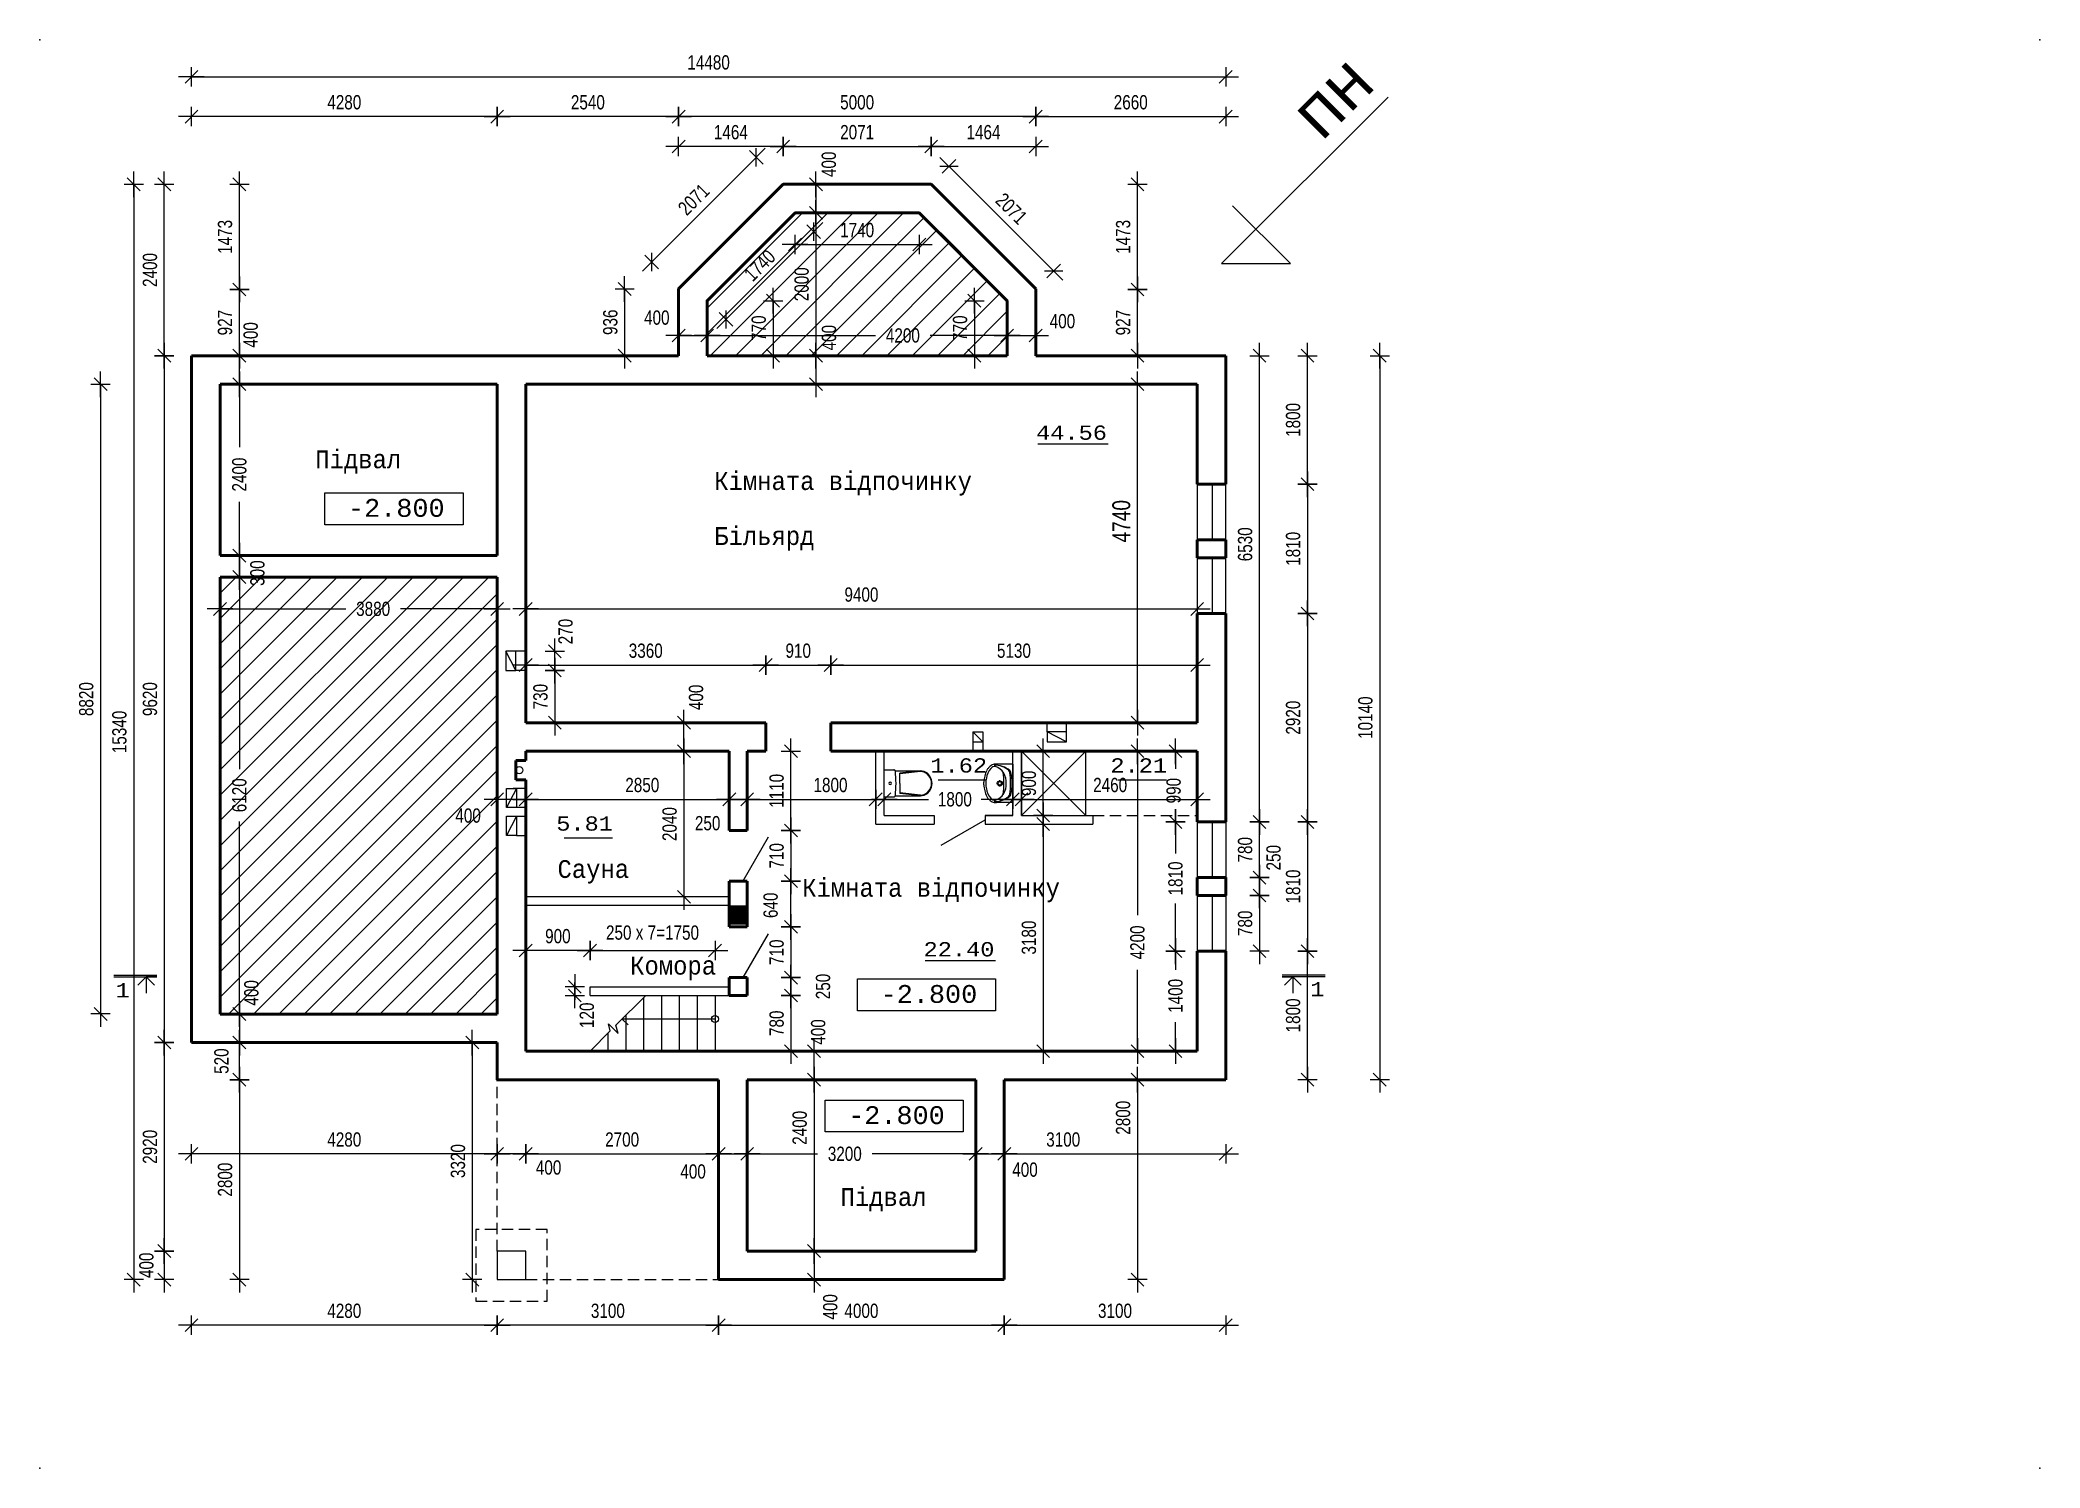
# Model space of a CAD drawing. Extents: x 3578 to 5591, y 95 to 458.
# Drawn here: x 3577.6 to 3857.6, y 95.7 to 295.7 of the extents above; entities that cross this region are included whole.
import ezdxf

# ---------------------------------------------------------------- set-up
doc = ezdxf.new("R2010")
doc.units = 0
doc.header["$MEASUREMENT"] = 0
doc.linetypes.add('HIDDEN2', pattern=[4.7625, 3.175, -1.5875])
doc.layers.get('0').update_dxf_attribs({"linetype": 'CONTINUOUS'})
doc.layers.get('DEFPOINTS').update_dxf_attribs({"linetype": 'CONTINUOUS'})
doc.layers.add('Chata', color=7, linetype='CONTINUOUS')
doc.layers.add('Furniture___Equipment', color=7, linetype='CONTINUOUS')
doc.styles.add('RUSS', font='russ', dxfattribs={"width": 0.8})
doc.styles.get("Standard").update_dxf_attribs({"font": 'cour.ttf'})
doc.dimstyles.new('MAESTRO_STD_1', dxfattribs={"dimtxt": 2.5, "dimasz": 0.09, "dimexe": 0, "dimexo": 0, "dimgap": 1, "dimtad": 1, "dimdec": 0, "dimlfac": 100, "dimzin": 0, "dimdsep": 46, "dimtxsty": 'RUSS', "dimblk": 'A8MITTA', "dimcen": 3, "dimse1": 1, "dimse2": 1, "dimclrd": 6, "dimclrt": 6, "dimadec": 0, "dimazin": 0, "dimtp": 6, "dimtm": 6, "dimtfac": 1, "dimtdec": 0, "dimtofl": 0, "dimtmove": 2, "dimatfit": 3, "dimldrblk": 'A8MITTA', "dimfxl": 1, "dimtolj": 1, "dimtzin": 0, "dimarcsym": 0})
doc.dimstyles.new('Text 2mm', dxfattribs={"dimtxt": 2, "dimasz": 0.09, "dimexe": 0, "dimexo": 0, "dimgap": 1, "dimtad": 1, "dimdec": 0, "dimlfac": 100, "dimzin": 0, "dimdsep": 46, "dimtxsty": 'RUSS', "dimblk": 'A8MITTA', "dimcen": 3, "dimse1": 1, "dimse2": 1, "dimclrd": 6, "dimclrt": 6, "dimadec": 0, "dimazin": 0, "dimtp": 6, "dimtm": 6, "dimtfac": 1, "dimtdec": 0, "dimtofl": 0, "dimtmove": 2, "dimatfit": 3, "dimldrblk": 'A8MITTA', "dimfxl": 1, "dimtolj": 1, "dimtzin": 0, "dimarcsym": 0})
pattern_1 = [(45, (-317.152, 0), (-1.767767, 1.767767), [])]

msp = doc.modelspace()

# ---------------------------------------------------------------- texts
at = {"layer": 'Chata'}
msp.add_text('ПН', height=5.5, rotation=45, dxfattribs=at).set_placement((3757.035, 281.422))
for s, height, width, p in [('44.56', 2, 0.99, (3717.058, 239.75)), ('Підвал', 2.5, 0.8, (3616.15, 235.763)), ('Кімната відпочинку', 2.5, 0.8, (3672.005, 232.719)), ('-2.800', 2.5, 0.9, (3620.727, 228.96)), ('Більярд', 2.5, 0.8, (3672.005, 225.016)), ('1.62', 2, 0.99, (3702.264, 193.14)), ('2.21', 2, 0.99, (3727.464, 193.14)), ('5.81', 2, 0.99, (3649.883, 185.008)), ('Сауна', 2.5, 0.8, (3650.062, 178.383)), ('Кімната відпочинку', 2.5, 0.8, (3684.318, 175.752)), ('22.40', 2, 0.99, (3701.306, 167.397)), ('Комора', 2.5, 0.8, (3660.232, 164.846)), ('1', 2, 0.99, (3588.191, 161.656)), ('-2.800', 2.5, 0.9, (3695.294, 160.885)), ('1', 2, 0.99, (3755.458, 161.82)), ('-2.800', 2.5, 0.9, (3690.747, 143.914)), ('Підвал', 2.5, 0.8, (3689.693, 132.446))]:
    msp.add_text(s, height=height, dxfattribs=dict(at, width=width)).set_placement(p)
at = {"layer": 'Chata', "color": 6, "ltscale": 0.01, "char_height": 2, "attachment_point": 5, "rotation": 90, "style": 'RUSS'}
for s, insert in [('\\A1;1473', (3729.253, 268.164)), ('\\A1;927', (3729.253, 256.164))]:
    msp.add_mtext(s, dxfattribs=dict(at, insert=insert))

# ---------------------------------------------------------------- blocks, each defined once
blk = doc.blocks.new('A8MITTA', base_point=(3180, 3140))
for p, q in [((3170, 3130), (3190, 3150)), ((3180, 3155), (3180, 3125)), ((3160, 3140), (3200, 3140))]:
    blk.add_line(p, q)
blk = doc.blocks.new('*D147')
at = {"layer": 'Chata', "color": 6, "lineweight": -2, "ltscale": 0.01, "transparency": 16777216}
blk.add_line((3731.25, 200.22), (3731.25, 247.44), dxfattribs=at)
at = {"layer": 'DEFPOINTS', "color": 0, "ltscale": 0.01, "transparency": 16777216}
for p in [(3731.25, 247.53), (3739.61, 247.53), (3739.61, 200.13)]:
    blk.add_point(p, dxfattribs=at)
at = {"layer": 'Chata', "color": 6, "lineweight": -2, "ltscale": 0.01, "transparency": 16777216, "xscale": 0.09, "yscale": 0.09, "zscale": 0.09}
for p, rotation in [((3731.25, 247.53), 90), ((3731.25, 200.13), 270)]:
    blk.add_blockref('A8MITTA', p, dxfattribs=dict(at, rotation=rotation))
at = {"layer": 'Chata', "color": 6, "ltscale": 0.01, "transparency": 16777216, "insert": (3729, 228.34), "char_height": 2.5, "attachment_point": 5, "rotation": 90, "style": 'RUSS'}
blk.add_mtext('\\A1;4740', dxfattribs=at)
blk = doc.blocks.new('*D148')
at = {"layer": 'Chata', "color": 6, "lineweight": -2, "ltscale": 0.01, "transparency": 16777216}
for p, q in [((3731.25, 196.04), (3731.25, 173.17)), ((3731.25, 154.22), (3731.25, 165.53))]:
    blk.add_line(p, q, dxfattribs=at)
at = {"layer": 'DEFPOINTS', "color": 0, "ltscale": 0.01, "transparency": 16777216}
for p in [(3739.61, 196.13), (3731.25, 154.13), (3739.61, 154.13)]:
    blk.add_point(p, dxfattribs=at)
at = {"layer": 'Chata', "color": 6, "lineweight": -2, "ltscale": 0.01, "transparency": 16777216, "xscale": 0.09, "yscale": 0.09, "zscale": 0.09}
for p, rotation in [((3731.25, 196.13), 90), ((3731.25, 154.13), 270)]:
    blk.add_blockref('A8MITTA', p, dxfattribs=dict(at, rotation=rotation))
at = {"layer": 'Chata', "color": 6, "ltscale": 0.01, "transparency": 16777216, "insert": (3731.25, 169.35), "char_height": 2, "attachment_point": 5, "rotation": 90, "style": 'RUSS'}
blk.add_mtext('\\A1;4200', dxfattribs=at)
blk = doc.blocks.new('*D149')
at = {"layer": 'Chata', "color": 6, "lineweight": -2, "ltscale": 0.01, "transparency": 16777216}
blk.add_line((3731.25, 150.04), (3731.25, 122.22), dxfattribs=at)
at = {"layer": 'DEFPOINTS', "color": 0, "ltscale": 0.01, "transparency": 16777216}
for p in [(3712.61, 150.13), (3712.61, 122.13), (3731.25, 122.13)]:
    blk.add_point(p, dxfattribs=at)
at = {"layer": 'Chata', "color": 6, "lineweight": -2, "ltscale": 0.01, "transparency": 16777216, "xscale": 0.09, "yscale": 0.09, "zscale": 0.09}
for p, rotation in [((3731.25, 150.13), 90), ((3731.25, 122.13), 270)]:
    blk.add_blockref('A8MITTA', p, dxfattribs=dict(at, rotation=rotation))
at = {"layer": 'Chata', "color": 6, "ltscale": 0.01, "transparency": 16777216, "insert": (3729.25, 144.8), "char_height": 2, "attachment_point": 5, "rotation": 90, "style": 'RUSS'}
blk.add_mtext('\\A1;2800', dxfattribs=at)
blk = doc.blocks.new('*D150')
at = {"layer": 'Chata', "color": 6, "lineweight": -2, "ltscale": 0.01, "transparency": 16777216}
for p, q in [((3605.52, 220.44), (3605.52, 193.62)), ((3605.52, 159.42), (3605.52, 186.29))]:
    blk.add_line(p, q, dxfattribs=at)
at = {"layer": 'DEFPOINTS', "color": 0, "ltscale": 0.01, "transparency": 16777216}
for p in [(3602.81, 220.53), (3602.81, 159.33), (3605.52, 159.33)]:
    blk.add_point(p, dxfattribs=at)
at = {"layer": 'Chata', "color": 6, "lineweight": -2, "ltscale": 0.01, "transparency": 16777216, "xscale": 0.09, "yscale": 0.09, "zscale": 0.09}
for p, rotation in [((3605.52, 220.53), 90), ((3605.52, 159.33), 270)]:
    blk.add_blockref('A8MITTA', p, dxfattribs=dict(at, rotation=rotation))
at = {"layer": 'Chata', "color": 6, "ltscale": 0.01, "transparency": 16777216, "insert": (3605.52, 189.96), "char_height": 2, "attachment_point": 5, "rotation": 90, "style": 'RUSS'}
blk.add_mtext('\\A1;6120', dxfattribs=at)
blk = doc.blocks.new('*D151')
at = {"layer": 'Chata', "color": 6, "lineweight": -2, "ltscale": 0.01, "transparency": 16777216}
blk.add_line((3605.52, 150.22), (3605.52, 155.24), dxfattribs=at)
at = {"layer": 'DEFPOINTS', "color": 0, "ltscale": 0.01, "transparency": 16777216}
for p in [(3605.52, 155.33), (3641.61, 155.33), (3641.61, 150.13)]:
    blk.add_point(p, dxfattribs=at)
at = {"layer": 'Chata', "color": 6, "lineweight": -2, "ltscale": 0.01, "transparency": 16777216, "xscale": 0.09, "yscale": 0.09, "zscale": 0.09}
for p, rotation in [((3605.52, 155.33), 90), ((3605.52, 150.13), 270)]:
    blk.add_blockref('A8MITTA', p, dxfattribs=dict(at, rotation=rotation))
at = {"layer": 'Chata', "color": 6, "ltscale": 0.01, "transparency": 16777216, "insert": (3603.02, 152.73), "char_height": 2, "attachment_point": 5, "rotation": 90, "style": 'RUSS'}
blk.add_mtext('\\A1;520', dxfattribs=at)
blk = doc.blocks.new('*D152')
at = {"layer": 'Chata', "color": 6, "lineweight": -2, "ltscale": 0.01, "transparency": 16777216}
for p, q in [((3602.9, 216.06), (3620.43, 216.06)), ((3641.52, 216.06), (3628.07, 216.06))]:
    blk.add_line(p, q, dxfattribs=at)
at = {"layer": 'DEFPOINTS', "color": 0, "ltscale": 0.01, "transparency": 16777216}
for p in [(3602.81, 216.06), (3602.81, 159.33), (3641.61, 159.33)]:
    blk.add_point(p, dxfattribs=at)
at = {"layer": 'Chata', "color": 6, "lineweight": -2, "ltscale": 0.01, "transparency": 16777216, "xscale": 0.09, "yscale": 0.09, "zscale": 0.09, "rotation": 180}
blk.add_blockref('A8MITTA', (3602.81, 216.06), dxfattribs=at)
at = {"layer": 'Chata', "color": 6, "lineweight": -2, "ltscale": 0.01, "transparency": 16777216, "xscale": 0.09, "yscale": 0.09, "zscale": 0.09}
blk.add_blockref('A8MITTA', (3641.61, 216.06), dxfattribs=at)
at = {"layer": 'Chata', "color": 6, "ltscale": 0.01, "transparency": 16777216, "insert": (3624.25, 216.06), "char_height": 2, "attachment_point": 5, "style": 'RUSS'}
blk.add_mtext('\\A1;3880', dxfattribs=at)
blk = doc.blocks.new('*D153')
at = {"layer": 'Chata', "color": 6, "lineweight": -2, "ltscale": 0.01, "transparency": 16777216}
for p, q in [((3676.7, 139.74), (3686.46, 139.74)), ((3708.52, 139.74), (3694.1, 139.74))]:
    blk.add_line(p, q, dxfattribs=at)
at = {"layer": 'DEFPOINTS', "color": 0, "ltscale": 0.01, "transparency": 16777216}
for p in [(3708.61, 139.74), (3676.61, 126.16), (3708.61, 126.16)]:
    blk.add_point(p, dxfattribs=at)
at = {"layer": 'Chata', "color": 6, "lineweight": -2, "ltscale": 0.01, "transparency": 16777216, "xscale": 0.09, "yscale": 0.09, "zscale": 0.09, "rotation": 180}
blk.add_blockref('A8MITTA', (3676.61, 139.74), dxfattribs=at)
at = {"layer": 'Chata', "color": 6, "lineweight": -2, "ltscale": 0.01, "transparency": 16777216, "xscale": 0.09, "yscale": 0.09, "zscale": 0.09}
blk.add_blockref('A8MITTA', (3708.61, 139.74), dxfattribs=at)
at = {"layer": 'Chata', "color": 6, "ltscale": 0.01, "transparency": 16777216, "insert": (3690.28, 139.74), "char_height": 2, "attachment_point": 5, "style": 'RUSS'}
blk.add_mtext('\\A1;3200', dxfattribs=at)
blk = doc.blocks.new('*D154')
at = {"layer": 'Chata', "color": 6, "lineweight": -2, "ltscale": 0.01, "transparency": 16777216}
blk.add_line((3672.7, 115.75), (3712.52, 115.75), dxfattribs=at)
at = {"layer": 'DEFPOINTS', "color": 0, "ltscale": 0.01, "transparency": 16777216}
for p in [(3672.61, 122.13), (3712.61, 122.13), (3712.61, 115.75)]:
    blk.add_point(p, dxfattribs=at)
at = {"layer": 'Chata', "color": 6, "lineweight": -2, "ltscale": 0.01, "transparency": 16777216, "xscale": 0.09, "yscale": 0.09, "zscale": 0.09, "rotation": 180}
blk.add_blockref('A8MITTA', (3672.61, 115.75), dxfattribs=at)
at = {"layer": 'Chata', "color": 6, "lineweight": -2, "ltscale": 0.01, "transparency": 16777216, "xscale": 0.09, "yscale": 0.09, "zscale": 0.09}
blk.add_blockref('A8MITTA', (3712.61, 115.75), dxfattribs=at)
at = {"layer": 'Chata', "color": 6, "ltscale": 0.01, "transparency": 16777216, "insert": (3692.61, 117.75), "char_height": 2, "attachment_point": 5, "style": 'RUSS'}
blk.add_mtext('\\A1;4000', dxfattribs=at)
blk = doc.blocks.new('*D155')
at = {"layer": 'Chata', "color": 6, "lineweight": -2, "ltscale": 0.01, "transparency": 16777216}
blk.add_line((3755.05, 150.22), (3755.05, 168.04), dxfattribs=at)
at = {"layer": 'DEFPOINTS', "color": 0, "ltscale": 0.01, "transparency": 16777216}
for p in [(3743.61, 168.13), (3755.05, 168.13), (3743.61, 150.13)]:
    blk.add_point(p, dxfattribs=at)
at = {"layer": 'Chata', "color": 6, "lineweight": -2, "ltscale": 0.01, "transparency": 16777216, "xscale": 0.09, "yscale": 0.09, "zscale": 0.09}
for p, rotation in [((3755.05, 168.13), 90), ((3755.05, 150.13), 270)]:
    blk.add_blockref('A8MITTA', p, dxfattribs=dict(at, rotation=rotation))
at = {"layer": 'Chata', "color": 6, "ltscale": 0.01, "transparency": 16777216, "insert": (3753.05, 159.13), "char_height": 2, "attachment_point": 5, "rotation": 90, "style": 'RUSS'}
blk.add_mtext('\\A1;1800', dxfattribs=at)
blk = doc.blocks.new('*D156')
at = {"layer": 'Chata', "color": 6, "lineweight": -2, "ltscale": 0.01, "transparency": 16777216}
blk.add_line((3712.7, 115.75), (3743.52, 115.75), dxfattribs=at)
at = {"layer": 'DEFPOINTS', "color": 0, "ltscale": 0.01, "transparency": 16777216}
for p in [(3743.61, 150.13), (3712.61, 122.13), (3743.61, 115.75)]:
    blk.add_point(p, dxfattribs=at)
at = {"layer": 'Chata', "color": 6, "lineweight": -2, "ltscale": 0.01, "transparency": 16777216, "xscale": 0.09, "yscale": 0.09, "zscale": 0.09, "rotation": 180}
blk.add_blockref('A8MITTA', (3712.61, 115.75), dxfattribs=at)
at = {"layer": 'Chata', "color": 6, "lineweight": -2, "ltscale": 0.01, "transparency": 16777216, "xscale": 0.09, "yscale": 0.09, "zscale": 0.09}
blk.add_blockref('A8MITTA', (3743.61, 115.75), dxfattribs=at)
at = {"layer": 'Chata', "color": 6, "ltscale": 0.01, "transparency": 16777216, "insert": (3728.11, 117.75), "char_height": 2, "attachment_point": 5, "style": 'RUSS'}
blk.add_mtext('\\A1;3100', dxfattribs=at)
blk = doc.blocks.new('*D157')
at = {"layer": 'Chata', "color": 6, "lineweight": -2, "ltscale": 0.01, "transparency": 16777216}
blk.add_line((3641.52, 115.75), (3598.9, 115.75), dxfattribs=at)
at = {"layer": 'DEFPOINTS', "color": 0, "ltscale": 0.01, "transparency": 16777216}
for p in [(3598.81, 155.33), (3641.61, 150.13), (3598.81, 115.75)]:
    blk.add_point(p, dxfattribs=at)
at = {"layer": 'Chata', "color": 6, "lineweight": -2, "ltscale": 0.01, "transparency": 16777216, "xscale": 0.09, "yscale": 0.09, "zscale": 0.09, "rotation": 180}
blk.add_blockref('A8MITTA', (3598.81, 115.75), dxfattribs=at)
at = {"layer": 'Chata', "color": 6, "lineweight": -2, "ltscale": 0.01, "transparency": 16777216, "xscale": 0.09, "yscale": 0.09, "zscale": 0.09}
blk.add_blockref('A8MITTA', (3641.61, 115.75), dxfattribs=at)
at = {"layer": 'Chata', "color": 6, "ltscale": 0.01, "transparency": 16777216, "insert": (3620.21, 117.75), "char_height": 2, "attachment_point": 5, "style": 'RUSS'}
blk.add_mtext('\\A1;4280', dxfattribs=at)
blk = doc.blocks.new('*D158')
at = {"layer": 'Chata', "color": 6, "lineweight": -2, "ltscale": 0.01, "transparency": 16777216}
blk.add_line((3598.9, 290.59), (3743.52, 290.59), dxfattribs=at)
at = {"layer": 'DEFPOINTS', "color": 0, "ltscale": 0.01, "transparency": 16777216}
for p in [(3743.61, 290.59), (3743.61, 207.27), (3598.81, 203.17)]:
    blk.add_point(p, dxfattribs=at)
at = {"layer": 'Chata', "color": 6, "lineweight": -2, "ltscale": 0.01, "transparency": 16777216, "xscale": 0.09, "yscale": 0.09, "zscale": 0.09, "rotation": 180}
blk.add_blockref('A8MITTA', (3598.81, 290.59), dxfattribs=at)
at = {"layer": 'Chata', "color": 6, "lineweight": -2, "ltscale": 0.01, "transparency": 16777216, "xscale": 0.09, "yscale": 0.09, "zscale": 0.09}
blk.add_blockref('A8MITTA', (3743.61, 290.59), dxfattribs=at)
at = {"layer": 'Chata', "color": 6, "ltscale": 0.01, "transparency": 16777216, "insert": (3671.21, 292.59), "char_height": 2, "attachment_point": 5, "style": 'RUSS'}
blk.add_mtext('\\A1;14480', dxfattribs=at)
blk = doc.blocks.new('*D159')
at = {"layer": 'Chata', "color": 6, "lineweight": -2, "ltscale": 0.01, "transparency": 16777216}
blk.add_line((3685.97, 126.04), (3685.97, 122.22), dxfattribs=at)
at = {"layer": 'DEFPOINTS', "color": 0, "ltscale": 0.01, "transparency": 16777216}
for p in [(3676.61, 126.13), (3672.61, 122.13), (3685.97, 122.13)]:
    blk.add_point(p, dxfattribs=at)
at = {"layer": 'Chata', "color": 6, "lineweight": -2, "ltscale": 0.01, "transparency": 16777216, "xscale": 0.09, "yscale": 0.09, "zscale": 0.09}
for p, rotation in [((3685.97, 126.13), 90), ((3685.97, 122.13), 270)]:
    blk.add_blockref('A8MITTA', p, dxfattribs=dict(at, rotation=rotation))
at = {"layer": 'Chata', "color": 6, "ltscale": 0.01, "transparency": 16777216, "insert": (3688.25, 118.31), "char_height": 2, "attachment_point": 5, "rotation": 90, "style": 'RUSS'}
blk.add_mtext('\\A1;400', dxfattribs=at)
blk = doc.blocks.new('*D160')
at = {"layer": 'Chata', "color": 6, "lineweight": -2, "ltscale": 0.01, "transparency": 16777216}
blk.add_line((3605.52, 159.24), (3605.52, 155.42), dxfattribs=at)
at = {"layer": 'DEFPOINTS', "color": 0, "ltscale": 0.01, "transparency": 16777216}
for p in [(3602.81, 159.33), (3598.81, 155.33), (3605.52, 155.33)]:
    blk.add_point(p, dxfattribs=at)
at = {"layer": 'Chata', "color": 6, "lineweight": -2, "ltscale": 0.01, "transparency": 16777216, "xscale": 0.09, "yscale": 0.09, "zscale": 0.09}
for p, rotation in [((3605.52, 159.33), 90), ((3605.52, 155.33), 270)]:
    blk.add_blockref('A8MITTA', p, dxfattribs=dict(at, rotation=rotation))
at = {"layer": 'Chata', "color": 6, "ltscale": 0.01, "transparency": 16777216, "insert": (3607.21, 162.29), "char_height": 2, "attachment_point": 5, "rotation": 90, "style": 'RUSS'}
blk.add_mtext('\\A1;400', dxfattribs=at)
blk = doc.blocks.new('*D161')
at = {"layer": 'Chata', "color": 6, "lineweight": -2, "ltscale": 0.01, "transparency": 16777216}
blk.add_line((3685.97, 150.04), (3685.97, 126.22), dxfattribs=at)
at = {"layer": 'DEFPOINTS', "color": 0, "ltscale": 0.01, "transparency": 16777216}
for p in [(3708.61, 150.13), (3685.97, 126.13), (3708.61, 126.13)]:
    blk.add_point(p, dxfattribs=at)
at = {"layer": 'Chata', "color": 6, "lineweight": -2, "ltscale": 0.01, "transparency": 16777216, "xscale": 0.09, "yscale": 0.09, "zscale": 0.09}
for p, rotation in [((3685.97, 150.13), 90), ((3685.97, 126.13), 270)]:
    blk.add_blockref('A8MITTA', p, dxfattribs=dict(at, rotation=rotation))
at = {"layer": 'Chata', "color": 6, "ltscale": 0.01, "transparency": 16777216, "insert": (3683.97, 143.39), "char_height": 2, "attachment_point": 5, "rotation": 90, "style": 'RUSS'}
blk.add_mtext('\\A1;2400', dxfattribs=at)
blk = doc.blocks.new('*D162')
at = {"layer": 'Chata', "color": 6, "lineweight": -2, "ltscale": 0.01, "transparency": 16777216}
blk.add_line((3672.52, 115.75), (3641.7, 115.75), dxfattribs=at)
at = {"layer": 'DEFPOINTS', "color": 0, "ltscale": 0.01, "transparency": 16777216}
for p in [(3641.61, 150.13), (3672.61, 150.13), (3641.61, 115.75)]:
    blk.add_point(p, dxfattribs=at)
at = {"layer": 'Chata', "color": 6, "lineweight": -2, "ltscale": 0.01, "transparency": 16777216, "xscale": 0.09, "yscale": 0.09, "zscale": 0.09, "rotation": 180}
blk.add_blockref('A8MITTA', (3641.61, 115.75), dxfattribs=at)
at = {"layer": 'Chata', "color": 6, "lineweight": -2, "ltscale": 0.01, "transparency": 16777216, "xscale": 0.09, "yscale": 0.09, "zscale": 0.09}
blk.add_blockref('A8MITTA', (3672.61, 115.75), dxfattribs=at)
at = {"layer": 'Chata', "color": 6, "ltscale": 0.01, "transparency": 16777216, "insert": (3657.11, 117.75), "char_height": 2, "attachment_point": 5, "style": 'RUSS'}
blk.add_mtext('\\A1;3100', dxfattribs=at)
blk = doc.blocks.new('*D163')
at = {"layer": 'Chata', "color": 6, "lineweight": -2, "ltscale": 0.01, "transparency": 16777216}
blk.add_line((3748.33, 178.34), (3748.33, 176.02), dxfattribs=at)
at = {"layer": 'DEFPOINTS', "color": 0, "ltscale": 0.01, "transparency": 16777216}
for p in [(3743.61, 178.43), (3743.61, 175.93), (3748.33, 175.93)]:
    blk.add_point(p, dxfattribs=at)
at = {"layer": 'Chata', "color": 6, "lineweight": -2, "ltscale": 0.01, "transparency": 16777216, "xscale": 0.09, "yscale": 0.09, "zscale": 0.09}
for p, rotation in [((3748.33, 178.43), 90), ((3748.33, 175.93), 270)]:
    blk.add_blockref('A8MITTA', p, dxfattribs=dict(at, rotation=rotation))
at = {"layer": 'Chata', "color": 6, "ltscale": 0.01, "transparency": 16777216, "insert": (3750.31, 181.22), "char_height": 2, "attachment_point": 5, "rotation": 90, "style": 'RUSS'}
blk.add_mtext('\\A1;250', dxfattribs=at)
blk = doc.blocks.new('*D164')
at = {"layer": 'Chata', "color": 6, "lineweight": -2, "ltscale": 0.01, "transparency": 16777216}
blk.add_line((3748.33, 178.52), (3748.33, 186.14), dxfattribs=at)
at = {"layer": 'DEFPOINTS', "color": 0, "ltscale": 0.01, "transparency": 16777216}
for p in [(3743.61, 186.23), (3748.33, 186.23), (3743.61, 178.43)]:
    blk.add_point(p, dxfattribs=at)
at = {"layer": 'Chata', "color": 6, "lineweight": -2, "ltscale": 0.01, "transparency": 16777216, "xscale": 0.09, "yscale": 0.09, "zscale": 0.09}
for p, rotation in [((3748.33, 186.23), 90), ((3748.33, 178.43), 270)]:
    blk.add_blockref('A8MITTA', p, dxfattribs=dict(at, rotation=rotation))
at = {"layer": 'Chata', "color": 6, "ltscale": 0.01, "transparency": 16777216, "insert": (3746.33, 182.33), "char_height": 2, "attachment_point": 5, "rotation": 90, "style": 'RUSS'}
blk.add_mtext('\\A1;780', dxfattribs=at)
blk = doc.blocks.new('*D165')
at = {"layer": 'Chata', "color": 6, "lineweight": -2, "ltscale": 0.01, "transparency": 16777216}
blk.add_line((3748.33, 175.84), (3748.33, 168.22), dxfattribs=at)
at = {"layer": 'DEFPOINTS', "color": 0, "ltscale": 0.01, "transparency": 16777216}
for p in [(3743.61, 175.93), (3743.61, 168.13), (3748.33, 168.13)]:
    blk.add_point(p, dxfattribs=at)
at = {"layer": 'Chata', "color": 6, "lineweight": -2, "ltscale": 0.01, "transparency": 16777216, "xscale": 0.09, "yscale": 0.09, "zscale": 0.09}
for p, rotation in [((3748.33, 175.93), 90), ((3748.33, 168.13), 270)]:
    blk.add_blockref('A8MITTA', p, dxfattribs=dict(at, rotation=rotation))
at = {"layer": 'Chata', "color": 6, "ltscale": 0.01, "transparency": 16777216, "insert": (3746.33, 172.03), "char_height": 2, "attachment_point": 5, "rotation": 90, "style": 'RUSS'}
blk.add_mtext('\\A1;780', dxfattribs=at)
blk = doc.blocks.new('*D166')
at = {"layer": 'Chata', "color": 6, "lineweight": -2, "ltscale": 0.01, "transparency": 16777216}
blk.add_line((3748.33, 186.32), (3748.33, 251.44), dxfattribs=at)
at = {"layer": 'DEFPOINTS', "color": 0, "ltscale": 0.01, "transparency": 16777216}
for p in [(3743.61, 251.53), (3748.33, 251.53), (3743.61, 186.23)]:
    blk.add_point(p, dxfattribs=at)
at = {"layer": 'Chata', "color": 6, "lineweight": -2, "ltscale": 0.01, "transparency": 16777216, "xscale": 0.09, "yscale": 0.09, "zscale": 0.09}
for p, rotation in [((3748.33, 251.53), 90), ((3748.33, 186.23), 270)]:
    blk.add_blockref('A8MITTA', p, dxfattribs=dict(at, rotation=rotation))
at = {"layer": 'Chata', "color": 6, "ltscale": 0.01, "transparency": 16777216, "insert": (3746.33, 225.11), "char_height": 2, "attachment_point": 5, "rotation": 90, "style": 'RUSS'}
blk.add_mtext('\\A1;6530', dxfattribs=at)
blk = doc.blocks.new('*D167')
at = {"layer": 'Chata', "color": 6, "lineweight": -2, "ltscale": 0.01, "transparency": 16777216}
blk.add_line((3645.7, 216.06), (3739.52, 216.06), dxfattribs=at)
at = {"layer": 'DEFPOINTS', "color": 0, "ltscale": 0.01, "transparency": 16777216}
for p in [(3739.61, 216.06), (3645.61, 200.13), (3739.61, 200.13)]:
    blk.add_point(p, dxfattribs=at)
at = {"layer": 'Chata', "color": 6, "lineweight": -2, "ltscale": 0.01, "transparency": 16777216, "xscale": 0.09, "yscale": 0.09, "zscale": 0.09, "rotation": 180}
blk.add_blockref('A8MITTA', (3645.61, 216.06), dxfattribs=at)
at = {"layer": 'Chata', "color": 6, "lineweight": -2, "ltscale": 0.01, "transparency": 16777216, "xscale": 0.09, "yscale": 0.09, "zscale": 0.09}
blk.add_blockref('A8MITTA', (3739.61, 216.06), dxfattribs=at)
at = {"layer": 'Chata', "color": 6, "ltscale": 0.01, "transparency": 16777216, "insert": (3692.61, 218.06), "char_height": 2, "attachment_point": 5, "style": 'RUSS'}
blk.add_mtext('\\A1;9400', dxfattribs=at)
blk = doc.blocks.new('*D168')
at = {"layer": 'Chata', "color": 6, "lineweight": -2, "ltscale": 0.01, "transparency": 16777216}
for p, q in [((3605.52, 247.44), (3605.52, 238.7)), ((3605.52, 223.62), (3605.52, 231.06))]:
    blk.add_line(p, q, dxfattribs=at)
at = {"layer": 'DEFPOINTS', "color": 0, "ltscale": 0.01, "transparency": 16777216}
for p in [(3602.81, 247.53), (3602.81, 223.53), (3605.52, 223.53)]:
    blk.add_point(p, dxfattribs=at)
at = {"layer": 'Chata', "color": 6, "lineweight": -2, "ltscale": 0.01, "transparency": 16777216, "xscale": 0.09, "yscale": 0.09, "zscale": 0.09}
for p, rotation in [((3605.52, 247.53), 90), ((3605.52, 223.53), 270)]:
    blk.add_blockref('A8MITTA', p, dxfattribs=dict(at, rotation=rotation))
at = {"layer": 'Chata', "color": 6, "ltscale": 0.01, "transparency": 16777216, "insert": (3605.52, 234.88), "char_height": 2, "attachment_point": 5, "rotation": 90, "style": 'RUSS'}
blk.add_mtext('\\A1;2400', dxfattribs=at)
blk = doc.blocks.new('*D169')
at = {"layer": 'Chata', "color": 6, "lineweight": -2, "ltscale": 0.01, "transparency": 16777216}
blk.add_line((3645.7, 139.74), (3672.52, 139.74), dxfattribs=at)
at = {"layer": 'DEFPOINTS', "color": 0, "ltscale": 0.01, "transparency": 16777216}
for p in [(3672.61, 139.74), (3645.61, 126.13), (3672.61, 126.16)]:
    blk.add_point(p, dxfattribs=at)
at = {"layer": 'Chata', "color": 6, "lineweight": -2, "ltscale": 0.01, "transparency": 16777216, "xscale": 0.09, "yscale": 0.09, "zscale": 0.09, "rotation": 180}
blk.add_blockref('A8MITTA', (3645.61, 139.74), dxfattribs=at)
at = {"layer": 'Chata', "color": 6, "lineweight": -2, "ltscale": 0.01, "transparency": 16777216, "xscale": 0.09, "yscale": 0.09, "zscale": 0.09}
blk.add_blockref('A8MITTA', (3672.61, 139.74), dxfattribs=at)
at = {"layer": 'Chata', "color": 6, "ltscale": 0.01, "transparency": 16777216, "insert": (3659.11, 141.74), "char_height": 2, "attachment_point": 5, "style": 'RUSS'}
blk.add_mtext('\\A1;2700', dxfattribs=at)
blk = doc.blocks.new('*D170')
at = {"layer": 'Chata', "color": 6, "lineweight": -2, "ltscale": 0.01, "transparency": 16777216}
blk.add_line((3645.52, 139.74), (3641.7, 139.74), dxfattribs=at)
at = {"layer": 'DEFPOINTS', "color": 0, "ltscale": 0.01, "transparency": 16777216}
for p in [(3641.61, 139.74), (3641.61, 126.13), (3645.61, 126.13)]:
    blk.add_point(p, dxfattribs=at)
at = {"layer": 'Chata', "color": 6, "lineweight": -2, "ltscale": 0.01, "transparency": 16777216, "xscale": 0.09, "yscale": 0.09, "zscale": 0.09, "rotation": 180}
blk.add_blockref('A8MITTA', (3641.61, 139.74), dxfattribs=at)
at = {"layer": 'Chata', "color": 6, "lineweight": -2, "ltscale": 0.01, "transparency": 16777216, "xscale": 0.09, "yscale": 0.09, "zscale": 0.09}
blk.add_blockref('A8MITTA', (3645.61, 139.74), dxfattribs=at)
at = {"layer": 'Chata', "color": 6, "ltscale": 0.01, "transparency": 16777216, "insert": (3648.81, 137.82), "char_height": 2, "attachment_point": 5, "style": 'RUSS'}
blk.add_mtext('\\A1;400', dxfattribs=at)
blk = doc.blocks.new('*D171')
at = {"layer": 'Chata', "color": 6, "lineweight": -2, "ltscale": 0.01, "transparency": 16777216}
blk.add_line((3717.1, 285.01), (3743.52, 285.01), dxfattribs=at)
at = {"layer": 'DEFPOINTS', "color": 0, "ltscale": 0.01, "transparency": 16777216}
for p in [(3743.61, 285.01), (3717.01, 251.53), (3743.61, 251.53)]:
    blk.add_point(p, dxfattribs=at)
at = {"layer": 'Chata', "color": 6, "lineweight": -2, "ltscale": 0.01, "transparency": 16777216, "xscale": 0.09, "yscale": 0.09, "zscale": 0.09, "rotation": 180}
blk.add_blockref('A8MITTA', (3717.01, 285.01), dxfattribs=at)
at = {"layer": 'Chata', "color": 6, "lineweight": -2, "ltscale": 0.01, "transparency": 16777216, "xscale": 0.09, "yscale": 0.09, "zscale": 0.09}
blk.add_blockref('A8MITTA', (3743.61, 285.01), dxfattribs=at)
at = {"layer": 'Chata', "color": 6, "ltscale": 0.01, "transparency": 16777216, "insert": (3730.31, 287.01), "char_height": 2, "attachment_point": 5, "style": 'RUSS'}
blk.add_mtext('\\A1;2660', dxfattribs=at)
blk = doc.blocks.new('*D172')
at = {"layer": 'Chata', "color": 6, "lineweight": -2, "ltscale": 0.01, "transparency": 16777216}
blk.add_line((3716.92, 285.01), (3667.1, 285.01), dxfattribs=at)
at = {"layer": 'DEFPOINTS', "color": 0, "ltscale": 0.01, "transparency": 16777216}
for p in [(3667.01, 285.01), (3667.01, 251.53), (3717.01, 251.53)]:
    blk.add_point(p, dxfattribs=at)
at = {"layer": 'Chata', "color": 6, "lineweight": -2, "ltscale": 0.01, "transparency": 16777216, "xscale": 0.09, "yscale": 0.09, "zscale": 0.09, "rotation": 180}
blk.add_blockref('A8MITTA', (3667.01, 285.01), dxfattribs=at)
at = {"layer": 'Chata', "color": 6, "lineweight": -2, "ltscale": 0.01, "transparency": 16777216, "xscale": 0.09, "yscale": 0.09, "zscale": 0.09}
blk.add_blockref('A8MITTA', (3717.01, 285.01), dxfattribs=at)
at = {"layer": 'Chata', "color": 6, "ltscale": 0.01, "transparency": 16777216, "insert": (3692.01, 287.01), "char_height": 2, "attachment_point": 5, "style": 'RUSS'}
blk.add_mtext('\\A1;5000', dxfattribs=at)
blk = doc.blocks.new('*D173')
at = {"layer": 'Chata', "color": 6, "lineweight": -2, "ltscale": 0.01, "transparency": 16777216}
blk.add_line((3666.92, 285.01), (3641.7, 285.01), dxfattribs=at)
at = {"layer": 'DEFPOINTS', "color": 0, "ltscale": 0.01, "transparency": 16777216}
for p in [(3641.61, 285.01), (3641.61, 251.53), (3667.01, 251.53)]:
    blk.add_point(p, dxfattribs=at)
at = {"layer": 'Chata', "color": 6, "lineweight": -2, "ltscale": 0.01, "transparency": 16777216, "xscale": 0.09, "yscale": 0.09, "zscale": 0.09, "rotation": 180}
blk.add_blockref('A8MITTA', (3641.61, 285.01), dxfattribs=at)
at = {"layer": 'Chata', "color": 6, "lineweight": -2, "ltscale": 0.01, "transparency": 16777216, "xscale": 0.09, "yscale": 0.09, "zscale": 0.09}
blk.add_blockref('A8MITTA', (3667.01, 285.01), dxfattribs=at)
at = {"layer": 'Chata', "color": 6, "ltscale": 0.01, "transparency": 16777216, "insert": (3654.31, 287.01), "char_height": 2, "attachment_point": 5, "style": 'RUSS'}
blk.add_mtext('\\A1;2540', dxfattribs=at)
blk = doc.blocks.new('*D174')
at = {"layer": 'Chata', "color": 6, "lineweight": -2, "ltscale": 0.01, "transparency": 16777216}
blk.add_line((3641.52, 285.01), (3598.9, 285.01), dxfattribs=at)
at = {"layer": 'DEFPOINTS', "color": 0, "ltscale": 0.01, "transparency": 16777216}
for p in [(3598.81, 285.01), (3598.81, 251.53), (3641.61, 251.53)]:
    blk.add_point(p, dxfattribs=at)
at = {"layer": 'Chata', "color": 6, "lineweight": -2, "ltscale": 0.01, "transparency": 16777216, "xscale": 0.09, "yscale": 0.09, "zscale": 0.09, "rotation": 180}
blk.add_blockref('A8MITTA', (3598.81, 285.01), dxfattribs=at)
at = {"layer": 'Chata', "color": 6, "lineweight": -2, "ltscale": 0.01, "transparency": 16777216, "xscale": 0.09, "yscale": 0.09, "zscale": 0.09}
blk.add_blockref('A8MITTA', (3641.61, 285.01), dxfattribs=at)
at = {"layer": 'Chata', "color": 6, "ltscale": 0.01, "transparency": 16777216, "insert": (3620.21, 287.01), "char_height": 2, "attachment_point": 5, "style": 'RUSS'}
blk.add_mtext('\\A1;4280', dxfattribs=at)
blk = doc.blocks.new('*D175')
at = {"layer": 'Chata', "color": 6, "lineweight": -2, "ltscale": 0.01, "transparency": 16777216}
blk.add_line((3605.52, 150.04), (3605.52, 122.22), dxfattribs=at)
at = {"layer": 'DEFPOINTS', "color": 0, "ltscale": 0.01, "transparency": 16777216}
for p in [(3645.61, 150.13), (3605.52, 122.13), (3641.61, 122.13)]:
    blk.add_point(p, dxfattribs=at)
at = {"layer": 'Chata', "color": 6, "lineweight": -2, "ltscale": 0.01, "transparency": 16777216, "xscale": 0.09, "yscale": 0.09, "zscale": 0.09}
for p, rotation in [((3605.52, 150.13), 90), ((3605.52, 122.13), 270)]:
    blk.add_blockref('A8MITTA', p, dxfattribs=dict(at, rotation=rotation))
at = {"layer": 'Chata', "color": 6, "ltscale": 0.01, "transparency": 16777216, "insert": (3603.52, 136.13), "char_height": 2, "attachment_point": 5, "rotation": 90, "style": 'RUSS'}
blk.add_mtext('\\A1;2800', dxfattribs=at)
blk = doc.blocks.new('*D176')
at = {"layer": 'Chata', "color": 6, "lineweight": -2, "ltscale": 0.01, "transparency": 16777216}
blk.add_line((3638.13, 155.24), (3638.13, 122.22), dxfattribs=at)
at = {"layer": 'DEFPOINTS', "color": 0, "ltscale": 0.01, "transparency": 16777216}
for p in [(3641.61, 155.33), (3638.13, 122.13), (3641.61, 122.13)]:
    blk.add_point(p, dxfattribs=at)
at = {"layer": 'Chata', "color": 6, "lineweight": -2, "ltscale": 0.01, "transparency": 16777216, "xscale": 0.09, "yscale": 0.09, "zscale": 0.09}
for p, rotation in [((3638.13, 155.33), 90), ((3638.13, 122.13), 270)]:
    blk.add_blockref('A8MITTA', p, dxfattribs=dict(at, rotation=rotation))
at = {"layer": 'Chata', "color": 6, "ltscale": 0.01, "transparency": 16777216, "insert": (3636.13, 138.73), "char_height": 2, "attachment_point": 5, "rotation": 90, "style": 'RUSS'}
blk.add_mtext('\\A1;3320', dxfattribs=at)
blk = doc.blocks.new('*D177')
at = {"layer": 'Chata', "color": 6, "lineweight": -2, "ltscale": 0.01, "transparency": 16777216}
blk.add_line((3641.52, 139.74), (3598.9, 139.74), dxfattribs=at)
at = {"layer": 'DEFPOINTS', "color": 0, "ltscale": 0.01, "transparency": 16777216}
for p in [(3598.81, 155.33), (3641.61, 155.33), (3598.81, 139.74)]:
    blk.add_point(p, dxfattribs=at)
at = {"layer": 'Chata', "color": 6, "lineweight": -2, "ltscale": 0.01, "transparency": 16777216, "xscale": 0.09, "yscale": 0.09, "zscale": 0.09, "rotation": 180}
blk.add_blockref('A8MITTA', (3598.81, 139.74), dxfattribs=at)
at = {"layer": 'Chata', "color": 6, "lineweight": -2, "ltscale": 0.01, "transparency": 16777216, "xscale": 0.09, "yscale": 0.09, "zscale": 0.09}
blk.add_blockref('A8MITTA', (3641.61, 139.74), dxfattribs=at)
at = {"layer": 'Chata', "color": 6, "ltscale": 0.01, "transparency": 16777216, "insert": (3620.21, 141.74), "char_height": 2, "attachment_point": 5, "style": 'RUSS'}
blk.add_mtext('\\A1;4280', dxfattribs=at)
blk = doc.blocks.new('*D178')
at = {"layer": 'Chata', "color": 6, "lineweight": -2, "ltscale": 0.01, "transparency": 16777216}
blk.add_line((3712.7, 139.74), (3743.52, 139.74), dxfattribs=at)
at = {"layer": 'DEFPOINTS', "color": 0, "ltscale": 0.01, "transparency": 16777216}
for p in [(3712.61, 150.13), (3743.61, 150.13), (3743.61, 139.74)]:
    blk.add_point(p, dxfattribs=at)
at = {"layer": 'Chata', "color": 6, "lineweight": -2, "ltscale": 0.01, "transparency": 16777216, "xscale": 0.09, "yscale": 0.09, "zscale": 0.09, "rotation": 180}
blk.add_blockref('A8MITTA', (3712.61, 139.74), dxfattribs=at)
at = {"layer": 'Chata', "color": 6, "lineweight": -2, "ltscale": 0.01, "transparency": 16777216, "xscale": 0.09, "yscale": 0.09, "zscale": 0.09}
blk.add_blockref('A8MITTA', (3743.61, 139.74), dxfattribs=at)
at = {"layer": 'Chata', "color": 6, "ltscale": 0.01, "transparency": 16777216, "insert": (3720.86, 141.74), "char_height": 2, "attachment_point": 5, "style": 'RUSS'}
blk.add_mtext('\\A1;3100', dxfattribs=at)
blk = doc.blocks.new('*D179')
at = {"layer": 'Chata', "color": 6, "lineweight": -2, "ltscale": 0.01, "transparency": 16777216}
blk.add_line((3686.24, 275.44), (3686.24, 271.62), dxfattribs=at)
at = {"layer": 'DEFPOINTS', "color": 0, "ltscale": 0.01, "transparency": 16777216}
for p in [(3681.74, 275.53), (3683.31, 271.53), (3686.24, 271.53)]:
    blk.add_point(p, dxfattribs=at)
at = {"layer": 'Chata', "color": 6, "lineweight": -2, "ltscale": 0.01, "transparency": 16777216, "xscale": 0.09, "yscale": 0.09, "zscale": 0.09}
for p, rotation in [((3686.24, 275.53), 90), ((3686.24, 271.53), 270)]:
    blk.add_blockref('A8MITTA', p, dxfattribs=dict(at, rotation=rotation))
at = {"layer": 'Chata', "color": 6, "ltscale": 0.01, "transparency": 16777216, "insert": (3688.05, 278.33), "char_height": 2, "attachment_point": 5, "rotation": 90, "style": 'RUSS'}
blk.add_mtext('\\A1;400', dxfattribs=at)
blk = doc.blocks.new('*D210')
at = {"layer": 'Chata', "color": 6, "lineweight": -2, "ltscale": 0.01, "transparency": 16777216}
blk.add_line((3686.24, 271.44), (3686.24, 251.62), dxfattribs=at)
at = {"layer": 'DEFPOINTS', "color": 0, "ltscale": 0.01, "transparency": 16777216}
for p in [(3683.31, 271.53), (3671.01, 251.53), (3686.24, 251.53)]:
    blk.add_point(p, dxfattribs=at)
at = {"layer": 'Chata', "color": 6, "lineweight": -2, "ltscale": 0.01, "transparency": 16777216, "xscale": 0.09, "yscale": 0.09, "zscale": 0.09}
for p, rotation in [((3686.24, 271.53), 90), ((3686.24, 251.53), 270)]:
    blk.add_blockref('A8MITTA', p, dxfattribs=dict(at, rotation=rotation))
at = {"layer": 'Chata', "color": 6, "ltscale": 0.01, "transparency": 16777216, "insert": (3684.24, 261.53), "char_height": 2, "attachment_point": 5, "rotation": 90, "style": 'RUSS'}
blk.add_mtext('\\A1;2000', dxfattribs=at)
blk = doc.blocks.new('*D211')
at = {"layer": 'Chata', "color": 6, "lineweight": -2, "ltscale": 0.01, "transparency": 16777216}
blk.add_line((3686.24, 251.44), (3686.24, 247.62), dxfattribs=at)
at = {"layer": 'DEFPOINTS', "color": 0, "ltscale": 0.01, "transparency": 16777216}
for p in [(3671.01, 251.53), (3645.61, 247.53), (3686.24, 247.53)]:
    blk.add_point(p, dxfattribs=at)
at = {"layer": 'Chata', "color": 6, "lineweight": -2, "ltscale": 0.01, "transparency": 16777216, "xscale": 0.09, "yscale": 0.09, "zscale": 0.09}
for p, rotation in [((3686.24, 251.53), 90), ((3686.24, 247.53), 270)]:
    blk.add_blockref('A8MITTA', p, dxfattribs=dict(at, rotation=rotation))
at = {"layer": 'Chata', "color": 6, "ltscale": 0.01, "transparency": 16777216, "insert": (3688.07, 254.05), "char_height": 2, "attachment_point": 5, "rotation": 90, "style": 'RUSS'}
blk.add_mtext('\\A1;400', dxfattribs=at)
blk = doc.blocks.new('*D180')
at = {"layer": 'Chata', "color": 6, "lineweight": -2, "ltscale": 0.01, "transparency": 16777216}
blk.add_line((3605.52, 247.62), (3605.52, 251.44), dxfattribs=at)
at = {"layer": 'DEFPOINTS', "color": 0, "ltscale": 0.01, "transparency": 16777216}
for p in [(3605.52, 251.53), (3641.61, 251.53), (3641.61, 247.53)]:
    blk.add_point(p, dxfattribs=at)
at = {"layer": 'Chata', "color": 6, "lineweight": -2, "ltscale": 0.01, "transparency": 16777216, "xscale": 0.09, "yscale": 0.09, "zscale": 0.09}
for p, rotation in [((3605.52, 251.53), 90), ((3605.52, 247.53), 270)]:
    blk.add_blockref('A8MITTA', p, dxfattribs=dict(at, rotation=rotation))
at = {"layer": 'Chata', "color": 6, "ltscale": 0.01, "transparency": 16777216, "insert": (3607.11, 254.44), "char_height": 2, "attachment_point": 5, "rotation": 90, "style": 'RUSS'}
blk.add_mtext('\\A1;400', dxfattribs=at)
blk = doc.blocks.new('*D181')
at = {"layer": 'Chata', "color": 6, "lineweight": -2, "ltscale": 0.01, "transparency": 16777216}
blk.add_line((3595.01, 251.44), (3595.01, 155.42), dxfattribs=at)
at = {"layer": 'DEFPOINTS', "color": 0, "ltscale": 0.01, "transparency": 16777216}
for p in [(3598.81, 251.53), (3595.01, 155.33), (3598.81, 155.33)]:
    blk.add_point(p, dxfattribs=at)
at = {"layer": 'Chata', "color": 6, "lineweight": -2, "ltscale": 0.01, "transparency": 16777216, "xscale": 0.09, "yscale": 0.09, "zscale": 0.09}
for p, rotation in [((3595.01, 251.53), 90), ((3595.01, 155.33), 270)]:
    blk.add_blockref('A8MITTA', p, dxfattribs=dict(at, rotation=rotation))
at = {"layer": 'Chata', "color": 6, "ltscale": 0.01, "transparency": 16777216, "insert": (3593.01, 203.43), "char_height": 2, "attachment_point": 5, "rotation": 90, "style": 'RUSS'}
blk.add_mtext('\\A1;9620', dxfattribs=at)
blk = doc.blocks.new('*D182')
at = {"layer": 'Chata', "color": 6, "lineweight": -2, "ltscale": 0.01, "transparency": 16777216}
blk.add_line((3595.01, 251.62), (3595.01, 275.44), dxfattribs=at)
at = {"layer": 'DEFPOINTS', "color": 0, "ltscale": 0.01, "transparency": 16777216}
for p in [(3595.01, 275.53), (3681.74, 275.53), (3598.81, 251.53)]:
    blk.add_point(p, dxfattribs=at)
at = {"layer": 'Chata', "color": 6, "lineweight": -2, "ltscale": 0.01, "transparency": 16777216, "xscale": 0.09, "yscale": 0.09, "zscale": 0.09}
for p, rotation in [((3595.01, 275.53), 90), ((3595.01, 251.53), 270)]:
    blk.add_blockref('A8MITTA', p, dxfattribs=dict(at, rotation=rotation))
at = {"layer": 'Chata', "color": 6, "ltscale": 0.01, "transparency": 16777216, "insert": (3593.01, 263.53), "char_height": 2, "attachment_point": 5, "rotation": 90, "style": 'RUSS'}
blk.add_mtext('\\A1;2400', dxfattribs=at)
blk = doc.blocks.new('*D183')
at = {"layer": 'Chata', "color": 6, "lineweight": -2, "ltscale": 0.01, "transparency": 16777216}
blk.add_line((3605.52, 251.62), (3605.52, 260.71), dxfattribs=at)
at = {"layer": 'DEFPOINTS', "color": 0, "ltscale": 0.01, "transparency": 16777216}
for p in [(3605.52, 260.8), (3667.01, 260.8), (3667.01, 251.53)]:
    blk.add_point(p, dxfattribs=at)
at = {"layer": 'Chata', "color": 6, "lineweight": -2, "ltscale": 0.01, "transparency": 16777216, "xscale": 0.09, "yscale": 0.09, "zscale": 0.09}
for p, rotation in [((3605.52, 260.8), 90), ((3605.52, 251.53), 270)]:
    blk.add_blockref('A8MITTA', p, dxfattribs=dict(at, rotation=rotation))
at = {"layer": 'Chata', "color": 6, "ltscale": 0.01, "transparency": 16777216, "insert": (3603.52, 256.16), "char_height": 2, "attachment_point": 5, "rotation": 90, "style": 'RUSS'}
blk.add_mtext('\\A1;927', dxfattribs=at)
blk = doc.blocks.new('*D184')
at = {"layer": 'Chata', "color": 6, "lineweight": -2, "ltscale": 0.01, "transparency": 16777216}
blk.add_line((3605.52, 260.89), (3605.52, 275.44), dxfattribs=at)
at = {"layer": 'DEFPOINTS', "color": 0, "ltscale": 0.01, "transparency": 16777216}
for p in [(3605.52, 275.53), (3681.74, 275.53), (3667.01, 260.8)]:
    blk.add_point(p, dxfattribs=at)
at = {"layer": 'Chata', "color": 6, "lineweight": -2, "ltscale": 0.01, "transparency": 16777216, "xscale": 0.09, "yscale": 0.09, "zscale": 0.09}
for p, rotation in [((3605.52, 275.53), 90), ((3605.52, 260.8), 270)]:
    blk.add_blockref('A8MITTA', p, dxfattribs=dict(at, rotation=rotation))
at = {"layer": 'Chata', "color": 6, "ltscale": 0.01, "transparency": 16777216, "insert": (3603.52, 268.16), "char_height": 2, "attachment_point": 5, "rotation": 90, "style": 'RUSS'}
blk.add_mtext('\\A1;1473', dxfattribs=at)
blk = doc.blocks.new('*D185')
at = {"layer": 'Chata', "color": 6, "lineweight": -2, "ltscale": 0.01, "transparency": 16777216}
blk.add_line((3667.76, 196.04), (3667.76, 175.82), dxfattribs=at)
at = {"layer": 'DEFPOINTS', "color": 0, "ltscale": 0.01, "transparency": 16777216}
for p in [(3645.61, 196.13), (3645.61, 175.73), (3667.76, 175.73)]:
    blk.add_point(p, dxfattribs=at)
at = {"layer": 'Chata', "color": 6, "lineweight": -2, "ltscale": 0.01, "transparency": 16777216, "xscale": 0.09, "yscale": 0.09, "zscale": 0.09}
for p, rotation in [((3667.76, 196.13), 90), ((3667.76, 175.73), 270)]:
    blk.add_blockref('A8MITTA', p, dxfattribs=dict(at, rotation=rotation))
at = {"layer": 'Chata', "color": 6, "ltscale": 0.01, "transparency": 16777216, "insert": (3665.76, 185.93), "char_height": 2, "attachment_point": 5, "rotation": 90, "style": 'RUSS'}
blk.add_mtext('\\A1;2040', dxfattribs=at)
blk = doc.blocks.new('*D186')
at = {"layer": 'Chata', "color": 6, "lineweight": -2, "ltscale": 0.01, "transparency": 16777216}
for p, q in [((3652.48, 163.22), (3652.48, 163.31)), ((3652.48, 161.84), (3652.48, 161.75))]:
    blk.add_line(p, q, dxfattribs=at)
at = {"layer": 'DEFPOINTS', "color": 0, "ltscale": 0.01, "transparency": 16777216}
for p in [(3645.61, 163.13), (3645.61, 161.93), (3652.48, 161.93)]:
    blk.add_point(p, dxfattribs=at)
at = {"layer": 'Chata', "color": 6, "lineweight": -2, "ltscale": 0.01, "transparency": 16777216, "xscale": 0.09, "yscale": 0.09, "zscale": 0.09}
for p, rotation in [((3652.48, 163.13), 270), ((3652.48, 161.93), 90)]:
    blk.add_blockref('A8MITTA', p, dxfattribs=dict(at, rotation=rotation))
at = {"layer": 'Chata', "color": 6, "ltscale": 0.01, "transparency": 16777216, "insert": (3654.17, 159.15), "char_height": 2, "attachment_point": 5, "rotation": 90, "style": 'RUSS'}
blk.add_mtext('\\A1;120', dxfattribs=at)
blk = doc.blocks.new('*D187')
at = {"layer": 'Chata', "color": 6, "lineweight": -2, "ltscale": 0.01, "transparency": 16777216}
blk.add_line((3654.7, 168.22), (3672.02, 168.22), dxfattribs=at)
at = {"layer": 'DEFPOINTS', "color": 0, "ltscale": 0.01, "transparency": 16777216}
for p in [(3672.11, 168.22), (3672.11, 161.93), (3654.61, 154.13)]:
    blk.add_point(p, dxfattribs=at)
at = {"layer": 'Chata', "color": 6, "lineweight": -2, "ltscale": 0.01, "transparency": 16777216, "xscale": 0.09, "yscale": 0.09, "zscale": 0.09, "rotation": 180}
blk.add_blockref('A8MITTA', (3654.61, 168.22), dxfattribs=at)
at = {"layer": 'Chata', "color": 6, "lineweight": -2, "ltscale": 0.01, "transparency": 16777216, "xscale": 0.09, "yscale": 0.09, "zscale": 0.09}
blk.add_blockref('A8MITTA', (3672.11, 168.22), dxfattribs=at)
at = {"layer": 'Chata', "color": 6, "ltscale": 0.01, "transparency": 16777216, "insert": (3663.36, 170.72), "char_height": 2, "attachment_point": 5, "style": 'RUSS'}
blk.add_mtext('\\A1;250 х 7=1750', dxfattribs=at)
blk = doc.blocks.new('*D188')
at = {"layer": 'Chata', "color": 6, "lineweight": -2, "ltscale": 0.01, "transparency": 16777216}
blk.add_line((3654.52, 168.22), (3645.7, 168.22), dxfattribs=at)
at = {"layer": 'DEFPOINTS', "color": 0, "ltscale": 0.01, "transparency": 16777216}
for p in [(3645.61, 168.22), (3645.61, 154.13), (3654.61, 154.13)]:
    blk.add_point(p, dxfattribs=at)
at = {"layer": 'Chata', "color": 6, "lineweight": -2, "ltscale": 0.01, "transparency": 16777216, "xscale": 0.09, "yscale": 0.09, "zscale": 0.09, "rotation": 180}
blk.add_blockref('A8MITTA', (3645.61, 168.22), dxfattribs=at)
at = {"layer": 'Chata', "color": 6, "lineweight": -2, "ltscale": 0.01, "transparency": 16777216, "xscale": 0.09, "yscale": 0.09, "zscale": 0.09}
blk.add_blockref('A8MITTA', (3654.61, 168.22), dxfattribs=at)
at = {"layer": 'Chata', "color": 6, "ltscale": 0.01, "transparency": 16777216, "insert": (3650.11, 170.22), "char_height": 2, "attachment_point": 5, "style": 'RUSS'}
blk.add_mtext('\\A1;900', dxfattribs=at)
blk = doc.blocks.new('*D189')
at = {"layer": 'Chata', "color": 6, "lineweight": -2, "ltscale": 0.01, "transparency": 16777216}
blk.add_line((3663.29, 264.73), (3677.81, 279.24), dxfattribs=at)
at = {"layer": 'DEFPOINTS', "color": 0, "ltscale": 0.01, "transparency": 16777216}
for p in [(3677.88, 279.31), (3681.65, 275.53), (3667.01, 260.88)]:
    blk.add_point(p, dxfattribs=at)
at = {"layer": 'Chata', "color": 6, "lineweight": -2, "ltscale": 0.01, "transparency": 16777216, "xscale": 0.09, "yscale": 0.09, "zscale": 0.09}
for p, rotation in [((3677.88, 279.31), 45.00000000000089), ((3663.23, 264.66), 225.0000000000009)]:
    blk.add_blockref('A8MITTA', p, dxfattribs=dict(at, rotation=rotation))
at = {"layer": 'Chata', "color": 6, "ltscale": 0.01, "transparency": 16777216, "insert": (3669.14, 273.4), "char_height": 2, "attachment_point": 5, "rotation": 45, "style": 'RUSS'}
blk.add_mtext('\\A1;2071', dxfattribs=at)
blk = doc.blocks.new('*D190')
at = {"layer": 'Chata', "color": 6, "lineweight": -2, "ltscale": 0.01, "transparency": 16777216}
blk.add_line((3667.1, 254.35), (3670.92, 254.35), dxfattribs=at)
at = {"layer": 'DEFPOINTS', "color": 0, "ltscale": 0.01, "transparency": 16777216}
for p in [(3671.01, 254.35), (3667.01, 251.53), (3671.01, 251.53)]:
    blk.add_point(p, dxfattribs=at)
at = {"layer": 'Chata', "color": 6, "lineweight": -2, "ltscale": 0.01, "transparency": 16777216, "xscale": 0.09, "yscale": 0.09, "zscale": 0.09, "rotation": 180}
blk.add_blockref('A8MITTA', (3667.01, 254.35), dxfattribs=at)
at = {"layer": 'Chata', "color": 6, "lineweight": -2, "ltscale": 0.01, "transparency": 16777216, "xscale": 0.09, "yscale": 0.09, "zscale": 0.09}
blk.add_blockref('A8MITTA', (3671.01, 254.35), dxfattribs=at)
at = {"layer": 'Chata', "color": 6, "ltscale": 0.01, "transparency": 16777216, "insert": (3663.96, 256.85), "char_height": 2, "attachment_point": 5, "style": 'RUSS'}
blk.add_mtext('\\A1;400', dxfattribs=at)
blk = doc.blocks.new('*D191')
at = {"layer": 'Chata', "color": 6, "lineweight": -2, "ltscale": 0.01, "transparency": 16777216}
for p, q in [((3671.1, 254.35), (3694.59, 254.35)), ((3712.92, 254.35), (3702.23, 254.35))]:
    blk.add_line(p, q, dxfattribs=at)
at = {"layer": 'DEFPOINTS', "color": 0, "ltscale": 0.01, "transparency": 16777216}
for p in [(3713.01, 254.35), (3671.01, 251.53), (3713.01, 251.53)]:
    blk.add_point(p, dxfattribs=at)
at = {"layer": 'Chata', "color": 6, "lineweight": -2, "ltscale": 0.01, "transparency": 16777216, "xscale": 0.09, "yscale": 0.09, "zscale": 0.09, "rotation": 180}
blk.add_blockref('A8MITTA', (3671.01, 254.35), dxfattribs=at)
at = {"layer": 'Chata', "color": 6, "lineweight": -2, "ltscale": 0.01, "transparency": 16777216, "xscale": 0.09, "yscale": 0.09, "zscale": 0.09}
blk.add_blockref('A8MITTA', (3713.01, 254.35), dxfattribs=at)
at = {"layer": 'Chata', "color": 6, "ltscale": 0.01, "transparency": 16777216, "insert": (3698.41, 254.35), "char_height": 2, "attachment_point": 5, "style": 'RUSS'}
blk.add_mtext('\\A1;4200', dxfattribs=at)
blk = doc.blocks.new('*D192')
at = {"layer": 'Chata', "color": 6, "lineweight": -2, "ltscale": 0.01, "transparency": 16777216}
blk.add_line((3713.1, 254.35), (3716.92, 254.35), dxfattribs=at)
at = {"layer": 'DEFPOINTS', "color": 0, "ltscale": 0.01, "transparency": 16777216}
for p in [(3717.01, 254.35), (3713.01, 251.53), (3717.01, 251.53)]:
    blk.add_point(p, dxfattribs=at)
at = {"layer": 'Chata', "color": 6, "lineweight": -2, "ltscale": 0.01, "transparency": 16777216, "xscale": 0.09, "yscale": 0.09, "zscale": 0.09, "rotation": 180}
blk.add_blockref('A8MITTA', (3713.01, 254.35), dxfattribs=at)
at = {"layer": 'Chata', "color": 6, "lineweight": -2, "ltscale": 0.01, "transparency": 16777216, "xscale": 0.09, "yscale": 0.09, "zscale": 0.09}
blk.add_blockref('A8MITTA', (3717.01, 254.35), dxfattribs=at)
at = {"layer": 'Chata', "color": 6, "ltscale": 0.01, "transparency": 16777216, "insert": (3720.75, 256.35), "char_height": 2, "attachment_point": 5, "style": 'RUSS'}
blk.add_mtext('\\A1;400', dxfattribs=at)
blk = doc.blocks.new('*D193')
at = {"color": 6, "lineweight": -2, "ltscale": 0.01, "transparency": 16777216}
blk.add_line((3659.46, 260.79), (3659.46, 251.62), dxfattribs=at)
at = {"layer": 'DEFPOINTS', "color": 0, "ltscale": 0.01, "transparency": 16777216}
for p in [(3667.01, 260.88), (3659.46, 251.53), (3667.01, 251.53)]:
    blk.add_point(p, dxfattribs=at)
at = {"color": 6, "lineweight": -2, "ltscale": 0.01, "transparency": 16777216, "xscale": 0.09, "yscale": 0.09, "zscale": 0.09}
for p, rotation in [((3659.46, 260.88), 90), ((3659.46, 251.53), 270)]:
    blk.add_blockref('A8MITTA', p, dxfattribs=dict(at, rotation=rotation))
at = {"color": 6, "ltscale": 0.01, "transparency": 16777216, "insert": (3657.46, 256.21), "char_height": 2, "attachment_point": 5, "rotation": 90, "style": 'RUSS'}
blk.add_mtext('\\A1;936', dxfattribs=at)
blk = doc.blocks.new('*D194')
at = {"color": 6, "lineweight": -2, "ltscale": 0.01, "transparency": 16777216}
blk.add_line((3595.01, 155.24), (3595.01, 126.22), dxfattribs=at)
at = {"layer": 'DEFPOINTS', "color": 0, "ltscale": 0.01, "transparency": 16777216}
for p in [(3598.81, 155.33), (3595.01, 126.13), (3641.61, 126.13)]:
    blk.add_point(p, dxfattribs=at)
at = {"color": 6, "lineweight": -2, "ltscale": 0.01, "transparency": 16777216, "xscale": 0.09, "yscale": 0.09, "zscale": 0.09}
for p, rotation in [((3595.01, 155.33), 90), ((3595.01, 126.13), 270)]:
    blk.add_blockref('A8MITTA', p, dxfattribs=dict(at, rotation=rotation))
at = {"color": 6, "ltscale": 0.01, "transparency": 16777216, "insert": (3593.01, 140.73), "char_height": 2, "attachment_point": 5, "rotation": 90, "style": 'RUSS'}
blk.add_mtext('\\A1;2920', dxfattribs=at)
blk = doc.blocks.new('*D195')
at = {"color": 6, "lineweight": -2, "ltscale": 0.01, "transparency": 16777216}
blk.add_line((3595.01, 126.04), (3595.01, 122.22), dxfattribs=at)
at = {"layer": 'DEFPOINTS', "color": 0, "ltscale": 0.01, "transparency": 16777216}
for p in [(3641.61, 126.13), (3595.01, 122.13), (3641.61, 122.13)]:
    blk.add_point(p, dxfattribs=at)
at = {"color": 6, "lineweight": -2, "ltscale": 0.01, "transparency": 16777216, "xscale": 0.09, "yscale": 0.09, "zscale": 0.09}
for p, rotation in [((3595.01, 126.13), 90), ((3595.01, 122.13), 270)]:
    blk.add_blockref('A8MITTA', p, dxfattribs=dict(at, rotation=rotation))
at = {"color": 6, "ltscale": 0.01, "transparency": 16777216, "insert": (3592.51, 124.13), "char_height": 2, "attachment_point": 5, "rotation": 90, "style": 'RUSS'}
blk.add_mtext('\\A1;400', dxfattribs=at)
blk = doc.blocks.new('*D196')
at = {"color": 6, "lineweight": -2, "ltscale": 0.01, "transparency": 16777216}
blk.add_line((3685.97, 150.22), (3685.97, 154.04), dxfattribs=at)
at = {"layer": 'DEFPOINTS', "color": 0, "ltscale": 0.01, "transparency": 16777216}
for p in [(3676.01, 154.13), (3685.97, 154.13), (3676.61, 150.13)]:
    blk.add_point(p, dxfattribs=at)
at = {"color": 6, "lineweight": -2, "ltscale": 0.01, "transparency": 16777216, "xscale": 0.09, "yscale": 0.09, "zscale": 0.09}
for p, rotation in [((3685.97, 154.13), 90), ((3685.97, 150.13), 270)]:
    blk.add_blockref('A8MITTA', p, dxfattribs=dict(at, rotation=rotation))
at = {"color": 6, "ltscale": 0.01, "transparency": 16777216, "insert": (3686.56, 156.81), "char_height": 2, "attachment_point": 5, "rotation": 90, "style": 'RUSS'}
blk.add_mtext('\\A1;400', dxfattribs=at)
blk = doc.blocks.new('*D197')
at = {"layer": 'Chata', "color": 6, "lineweight": -2, "ltscale": 0.01, "transparency": 16777216}
blk.add_line((3590.73, 275.44), (3590.73, 122.22), dxfattribs=at)
at = {"layer": 'DEFPOINTS', "color": 0, "ltscale": 0.01, "transparency": 16777216}
for p in [(3681.74, 275.53), (3590.73, 122.13), (3641.61, 122.13)]:
    blk.add_point(p, dxfattribs=at)
at = {"layer": 'Chata', "color": 6, "lineweight": -2, "ltscale": 0.01, "transparency": 16777216, "xscale": 0.09, "yscale": 0.09, "zscale": 0.09}
for p, rotation in [((3590.73, 275.53), 90), ((3590.73, 122.13), 270)]:
    blk.add_blockref('A8MITTA', p, dxfattribs=dict(at, rotation=rotation))
at = {"layer": 'Chata', "color": 6, "ltscale": 0.01, "transparency": 16777216, "insert": (3588.73, 198.83), "char_height": 2, "attachment_point": 5, "rotation": 90, "style": 'RUSS'}
blk.add_mtext('\\A1;15340', dxfattribs=at)
blk = doc.blocks.new('*D198')
at = {"color": 6, "lineweight": -2, "ltscale": 0.01, "transparency": 16777216}
blk.add_line((3680.24, 259.14), (3680.24, 251.62), dxfattribs=at)
at = {"layer": 'DEFPOINTS', "color": 0, "ltscale": 0.01, "transparency": 16777216}
for p in [(3671.01, 259.23), (3671.01, 251.53), (3680.24, 251.53)]:
    blk.add_point(p, dxfattribs=at)
at = {"color": 6, "lineweight": -2, "ltscale": 0.01, "transparency": 16777216, "xscale": 0.09, "yscale": 0.09, "zscale": 0.09}
for p, rotation in [((3680.24, 259.23), 90), ((3680.24, 251.53), 270)]:
    blk.add_blockref('A8MITTA', p, dxfattribs=dict(at, rotation=rotation))
at = {"color": 6, "ltscale": 0.01, "transparency": 16777216, "insert": (3678.24, 255.38), "char_height": 2, "attachment_point": 5, "rotation": 90, "style": 'RUSS'}
blk.add_mtext('\\A1;770', dxfattribs=at)
blk = doc.blocks.new('*D199')
at = {"color": 6, "lineweight": -2, "ltscale": 0.01, "transparency": 16777216}
blk.add_line((3673.7, 256.67), (3685.87, 268.84), dxfattribs=at)
at = {"layer": 'DEFPOINTS', "color": 0, "ltscale": 0.01, "transparency": 16777216}
for p in [(3683.31, 271.53), (3685.94, 268.9), (3671.01, 259.23)]:
    blk.add_point(p, dxfattribs=at)
at = {"color": 6, "lineweight": -2, "ltscale": 0.01, "transparency": 16777216, "xscale": 0.09, "yscale": 0.09, "zscale": 0.09}
for p, rotation in [((3685.94, 268.9), 44.99999999999893), ((3673.63, 256.6), 224.9999999999989)]:
    blk.add_blockref('A8MITTA', p, dxfattribs=dict(at, rotation=rotation))
at = {"color": 6, "ltscale": 0.01, "transparency": 16777216, "insert": (3678.37, 264.17), "char_height": 2, "attachment_point": 5, "rotation": 45, "style": 'RUSS'}
blk.add_mtext('\\A1;1740', dxfattribs=at)
blk = doc.blocks.new('*D200')
at = {"color": 6, "lineweight": -2, "ltscale": 0.01, "transparency": 16777216}
blk.add_line((3708.42, 259.14), (3708.42, 251.62), dxfattribs=at)
at = {"layer": 'DEFPOINTS', "color": 0, "ltscale": 0.01, "transparency": 16777216}
for p in [(3713.01, 259.23), (3708.42, 251.53), (3713.01, 251.53)]:
    blk.add_point(p, dxfattribs=at)
at = {"color": 6, "lineweight": -2, "ltscale": 0.01, "transparency": 16777216, "xscale": 0.09, "yscale": 0.09, "zscale": 0.09}
for p, rotation in [((3708.42, 259.23), 90), ((3708.42, 251.53), 270)]:
    blk.add_blockref('A8MITTA', p, dxfattribs=dict(at, rotation=rotation))
at = {"color": 6, "ltscale": 0.01, "transparency": 16777216, "insert": (3706.42, 255.38), "char_height": 2, "attachment_point": 5, "rotation": 90, "style": 'RUSS'}
blk.add_mtext('\\A1;770', dxfattribs=at)
blk = doc.blocks.new('*D201')
at = {"color": 6, "lineweight": -2, "ltscale": 0.01, "transparency": 16777216}
blk.add_line((3683.4, 267.11), (3700.62, 267.11), dxfattribs=at)
at = {"layer": 'DEFPOINTS', "color": 0, "ltscale": 0.01, "transparency": 16777216}
for p in [(3683.31, 271.53), (3700.71, 271.53), (3700.71, 267.11)]:
    blk.add_point(p, dxfattribs=at)
at = {"color": 6, "lineweight": -2, "ltscale": 0.01, "transparency": 16777216, "xscale": 0.09, "yscale": 0.09, "zscale": 0.09, "rotation": 180}
blk.add_blockref('A8MITTA', (3683.31, 267.11), dxfattribs=at)
at = {"color": 6, "lineweight": -2, "ltscale": 0.01, "transparency": 16777216, "xscale": 0.09, "yscale": 0.09, "zscale": 0.09}
blk.add_blockref('A8MITTA', (3700.71, 267.11), dxfattribs=at)
at = {"color": 6, "ltscale": 0.01, "transparency": 16777216, "insert": (3692.01, 269.11), "char_height": 2, "attachment_point": 5, "style": 'RUSS'}
blk.add_mtext('\\A1;1740', dxfattribs=at)
blk = doc.blocks.new('*D202')
at = {"color": 6, "lineweight": -2, "ltscale": 0.01, "transparency": 16777216}
blk.add_line((3681.56, 280.82), (3667.1, 280.82), dxfattribs=at)
at = {"layer": 'DEFPOINTS', "color": 0, "ltscale": 0.01, "transparency": 16777216}
for p in [(3667.01, 280.82), (3681.65, 275.53), (3667.01, 260.88)]:
    blk.add_point(p, dxfattribs=at)
at = {"color": 6, "lineweight": -2, "ltscale": 0.01, "transparency": 16777216, "xscale": 0.09, "yscale": 0.09, "zscale": 0.09, "rotation": 180}
blk.add_blockref('A8MITTA', (3667.01, 280.82), dxfattribs=at)
at = {"color": 6, "lineweight": -2, "ltscale": 0.01, "transparency": 16777216, "xscale": 0.09, "yscale": 0.09, "zscale": 0.09}
blk.add_blockref('A8MITTA', (3681.65, 280.82), dxfattribs=at)
at = {"color": 6, "ltscale": 0.01, "transparency": 16777216, "insert": (3674.33, 282.82), "char_height": 2, "attachment_point": 5, "style": 'RUSS'}
blk.add_mtext('\\A1;1464', dxfattribs=at)
blk = doc.blocks.new('*D203')
at = {"color": 6, "lineweight": -2, "ltscale": 0.01, "transparency": 16777216}
blk.add_line((3704.93, 277.97), (3719.45, 263.45), dxfattribs=at)
at = {"layer": 'DEFPOINTS', "color": 0, "ltscale": 0.01, "transparency": 16777216}
for p in [(3702.37, 275.53), (3719.51, 263.39), (3717.01, 260.88)]:
    blk.add_point(p, dxfattribs=at)
at = {"color": 6, "lineweight": -2, "ltscale": 0.01, "transparency": 16777216, "xscale": 0.09, "yscale": 0.09, "zscale": 0.09}
for p, rotation in [((3704.87, 278.03), 134.9999999999991), ((3719.51, 263.39), 314.9999999999991)]:
    blk.add_blockref('A8MITTA', p, dxfattribs=dict(at, rotation=rotation))
at = {"color": 6, "ltscale": 0.01, "transparency": 16777216, "insert": (3713.6, 272.12), "char_height": 2, "attachment_point": 5, "rotation": 315, "style": 'RUSS'}
blk.add_mtext('\\A1;2071', dxfattribs=at)
blk = doc.blocks.new('*D204')
at = {"color": 6, "lineweight": -2, "ltscale": 0.01, "transparency": 16777216}
blk.add_line((3681.74, 280.82), (3702.28, 280.82), dxfattribs=at)
at = {"layer": 'DEFPOINTS', "color": 0, "ltscale": 0.01, "transparency": 16777216}
for p in [(3702.37, 280.82), (3681.65, 275.53), (3702.37, 275.53)]:
    blk.add_point(p, dxfattribs=at)
at = {"color": 6, "lineweight": -2, "ltscale": 0.01, "transparency": 16777216, "xscale": 0.09, "yscale": 0.09, "zscale": 0.09, "rotation": 180}
blk.add_blockref('A8MITTA', (3681.65, 280.82), dxfattribs=at)
at = {"color": 6, "lineweight": -2, "ltscale": 0.01, "transparency": 16777216, "xscale": 0.09, "yscale": 0.09, "zscale": 0.09}
blk.add_blockref('A8MITTA', (3702.37, 280.82), dxfattribs=at)
at = {"color": 6, "ltscale": 0.01, "transparency": 16777216, "insert": (3692.01, 282.82), "char_height": 2, "attachment_point": 5, "style": 'RUSS'}
blk.add_mtext('\\A1;2071', dxfattribs=at)
blk = doc.blocks.new('*D205')
at = {"color": 6, "lineweight": -2, "ltscale": 0.01, "transparency": 16777216}
blk.add_line((3702.46, 280.82), (3716.92, 280.82), dxfattribs=at)
at = {"layer": 'DEFPOINTS', "color": 0, "ltscale": 0.01, "transparency": 16777216}
for p in [(3717.01, 280.82), (3702.37, 275.53), (3717.01, 260.88)]:
    blk.add_point(p, dxfattribs=at)
at = {"color": 6, "lineweight": -2, "ltscale": 0.01, "transparency": 16777216, "xscale": 0.09, "yscale": 0.09, "zscale": 0.09, "rotation": 180}
blk.add_blockref('A8MITTA', (3702.37, 280.82), dxfattribs=at)
at = {"color": 6, "lineweight": -2, "ltscale": 0.01, "transparency": 16777216, "xscale": 0.09, "yscale": 0.09, "zscale": 0.09}
blk.add_blockref('A8MITTA', (3717.01, 280.82), dxfattribs=at)
at = {"color": 6, "ltscale": 0.01, "transparency": 16777216, "insert": (3709.69, 282.82), "char_height": 2, "attachment_point": 5, "style": 'RUSS'}
blk.add_mtext('\\A1;1464', dxfattribs=at)
blk = doc.blocks.new('*D206')
at = {"color": 6, "lineweight": -2, "ltscale": 0.01, "transparency": 16777216}
blk.add_line((3765.17, 251.44), (3765.17, 150.22), dxfattribs=at)
at = {"layer": 'DEFPOINTS', "color": 0, "ltscale": 0.01, "transparency": 16777216}
for p in [(3743.61, 251.53), (3743.61, 150.13), (3765.17, 150.13)]:
    blk.add_point(p, dxfattribs=at)
at = {"color": 6, "lineweight": -2, "ltscale": 0.01, "transparency": 16777216, "xscale": 0.09, "yscale": 0.09, "zscale": 0.09}
for p, rotation in [((3765.17, 251.53), 90), ((3765.17, 150.13), 270)]:
    blk.add_blockref('A8MITTA', p, dxfattribs=dict(at, rotation=rotation))
at = {"color": 6, "ltscale": 0.01, "transparency": 16777216, "insert": (3763.17, 200.83), "char_height": 2, "attachment_point": 5, "rotation": 90, "style": 'RUSS'}
blk.add_mtext('\\A1;10140', dxfattribs=at)
blk = doc.blocks.new('*D207')
at = {"color": 6, "lineweight": -2, "ltscale": 0.01, "transparency": 16777216}
for p, q in [((3736.58, 196.04), (3736.58, 193.67)), ((3736.58, 186.32), (3736.58, 187.56))]:
    blk.add_line(p, q, dxfattribs=at)
at = {"layer": 'DEFPOINTS', "color": 0, "ltscale": 0.01, "transparency": 16777216}
for p in [(3739.61, 196.13), (3736.58, 186.23), (3739.61, 186.23)]:
    blk.add_point(p, dxfattribs=at)
at = {"color": 6, "lineweight": -2, "ltscale": 0.01, "transparency": 16777216, "xscale": 0.09, "yscale": 0.09, "zscale": 0.09}
for p, rotation in [((3736.58, 196.13), 90), ((3736.58, 186.23), 270)]:
    blk.add_blockref('A8MITTA', p, dxfattribs=dict(at, rotation=rotation))
at = {"color": 6, "ltscale": 0.01, "transparency": 16777216, "insert": (3736.32, 190.61), "char_height": 2, "attachment_point": 5, "rotation": 90, "style": 'RUSS'}
blk.add_mtext('\\A1;990', dxfattribs=at)
blk = doc.blocks.new('*D208')
at = {"color": 6, "lineweight": -2, "ltscale": 0.01, "transparency": 16777216}
for p, q in [((3736.58, 168.04), (3736.58, 165.53)), ((3736.58, 154.22), (3736.58, 158.2))]:
    blk.add_line(p, q, dxfattribs=at)
at = {"layer": 'DEFPOINTS', "color": 0, "ltscale": 0.01, "transparency": 16777216}
for p in [(3739.61, 168.13), (3736.58, 154.13), (3739.61, 154.13)]:
    blk.add_point(p, dxfattribs=at)
at = {"color": 6, "lineweight": -2, "ltscale": 0.01, "transparency": 16777216, "xscale": 0.09, "yscale": 0.09, "zscale": 0.09}
for p, rotation in [((3736.58, 168.13), 90), ((3736.58, 154.13), 270)]:
    blk.add_blockref('A8MITTA', p, dxfattribs=dict(at, rotation=rotation))
at = {"color": 6, "ltscale": 0.01, "transparency": 16777216, "insert": (3736.58, 161.87), "char_height": 2, "attachment_point": 5, "rotation": 90, "style": 'RUSS'}
blk.add_mtext('\\A1;1400', dxfattribs=at)
blk = doc.blocks.new('*D209')
at = {"color": 6, "lineweight": -2, "ltscale": 0.01, "transparency": 16777216}
for p, q in [((3736.58, 186.14), (3736.58, 181.83)), ((3736.58, 168.22), (3736.58, 174.8))]:
    blk.add_line(p, q, dxfattribs=at)
at = {"layer": 'DEFPOINTS', "color": 0, "ltscale": 0.01, "transparency": 16777216}
for p in [(3739.61, 186.23), (3736.58, 168.13), (3739.61, 168.13)]:
    blk.add_point(p, dxfattribs=at)
at = {"color": 6, "lineweight": -2, "ltscale": 0.01, "transparency": 16777216, "xscale": 0.09, "yscale": 0.09, "zscale": 0.09}
for p, rotation in [((3736.58, 186.23), 90), ((3736.58, 168.13), 270)]:
    blk.add_blockref('A8MITTA', p, dxfattribs=dict(at, rotation=rotation))
at = {"color": 6, "ltscale": 0.01, "transparency": 16777216, "insert": (3736.58, 178.31), "char_height": 2, "attachment_point": 5, "rotation": 90, "style": 'RUSS'}
blk.add_mtext('\\A1;1810', dxfattribs=at)
blk = doc.blocks.new('*D212')
at = {"color": 6, "lineweight": -2, "ltscale": 0.01, "transparency": 16777216}
blk.add_line((3645.7, 189.39), (3674.02, 189.39), dxfattribs=at)
at = {"layer": 'DEFPOINTS', "color": 0, "ltscale": 0.01, "transparency": 16777216}
for p in [(3645.61, 196.13), (3674.11, 196.13), (3674.11, 189.39)]:
    blk.add_point(p, dxfattribs=at)
at = {"color": 6, "lineweight": -2, "ltscale": 0.01, "transparency": 16777216, "xscale": 0.09, "yscale": 0.09, "zscale": 0.09, "rotation": 180}
blk.add_blockref('A8MITTA', (3645.61, 189.39), dxfattribs=at)
at = {"color": 6, "lineweight": -2, "ltscale": 0.01, "transparency": 16777216, "xscale": 0.09, "yscale": 0.09, "zscale": 0.09}
blk.add_blockref('A8MITTA', (3674.11, 189.39), dxfattribs=at)
at = {"color": 6, "ltscale": 0.01, "transparency": 16777216, "insert": (3661.93, 191.39), "char_height": 2, "attachment_point": 5, "style": 'RUSS'}
blk.add_mtext('\\A1;2850', dxfattribs=at)
blk = doc.blocks.new('*D229')
at = {"color": 6, "lineweight": -2, "ltscale": 0.01, "transparency": 16777216}
blk.add_line((3605.52, 223.44), (3605.52, 220.62), dxfattribs=at)
at = {"layer": 'DEFPOINTS', "color": 0, "ltscale": 0.01, "transparency": 16777216}
for p in [(3602.81, 223.53), (3602.81, 220.53), (3605.52, 220.53)]:
    blk.add_point(p, dxfattribs=at)
at = {"color": 6, "lineweight": -2, "ltscale": 0.01, "transparency": 16777216, "xscale": 0.09, "yscale": 0.09, "zscale": 0.09}
for p, rotation in [((3605.52, 223.53), 90), ((3605.52, 220.53), 270)]:
    blk.add_blockref('A8MITTA', p, dxfattribs=dict(at, rotation=rotation))
at = {"color": 6, "ltscale": 0.01, "transparency": 16777216, "insert": (3608.05, 221.08), "char_height": 2, "attachment_point": 5, "rotation": 90, "style": 'RUSS'}
blk.add_mtext('\\A1;300', dxfattribs=at)
blk = doc.blocks.new('*D255')
at = {"color": 6, "lineweight": -2, "ltscale": 0.01, "transparency": 16777216}
blk.add_line((3645.52, 189.39), (3641.7, 189.39), dxfattribs=at)
at = {"layer": 'DEFPOINTS', "color": 0, "ltscale": 0.01, "transparency": 16777216}
for p in [(3641.61, 196.13), (3645.61, 196.13), (3641.61, 189.39)]:
    blk.add_point(p, dxfattribs=at)
at = {"color": 6, "lineweight": -2, "ltscale": 0.01, "transparency": 16777216, "xscale": 0.09, "yscale": 0.09, "zscale": 0.09, "rotation": 180}
blk.add_blockref('A8MITTA', (3641.61, 189.39), dxfattribs=at)
at = {"color": 6, "lineweight": -2, "ltscale": 0.01, "transparency": 16777216, "xscale": 0.09, "yscale": 0.09, "zscale": 0.09}
blk.add_blockref('A8MITTA', (3645.61, 189.39), dxfattribs=at)
at = {"color": 6, "ltscale": 0.01, "transparency": 16777216, "insert": (3637.54, 187.11), "char_height": 2, "attachment_point": 5, "style": 'RUSS'}
blk.add_mtext('\\A1;400', dxfattribs=at)
blk = doc.blocks.new('*D256')
at = {"color": 6, "lineweight": -2, "ltscale": 0.01, "transparency": 16777216}
blk.add_line((3718.06, 187.22), (3718.06, 196.04), dxfattribs=at)
at = {"layer": 'DEFPOINTS', "color": 0, "ltscale": 0.01, "transparency": 16777216}
for p in [(3676.61, 196.13), (3718.06, 196.13), (3676.61, 187.13)]:
    blk.add_point(p, dxfattribs=at)
at = {"color": 6, "lineweight": -2, "ltscale": 0.01, "transparency": 16777216, "xscale": 0.09, "yscale": 0.09, "zscale": 0.09}
for p, rotation in [((3718.06, 196.13), 90), ((3718.06, 187.13), 270)]:
    blk.add_blockref('A8MITTA', p, dxfattribs=dict(at, rotation=rotation))
at = {"color": 6, "ltscale": 0.01, "transparency": 16777216, "insert": (3716.06, 191.63), "char_height": 2, "attachment_point": 5, "rotation": 90, "style": 'RUSS'}
blk.add_mtext('\\A1;900', dxfattribs=at)
blk = doc.blocks.new('WC 2 Symb_33')
at = {"layer": 'Furniture___Equipment', "color": 8, "linetype": 'Continuous'}
for p, q in [((0, 0), (0, 0.38)), ((0, 0.38), (0.132, 0.38)), ((0.154, 0.365), (0.507, 0.365)), ((0.506, 0.365), (0.216, 0.331)), ((0.506, 0.356), (0.216, 0.322)), ((0.216, 0.19), (0.216, 0.331)), ((0.154, 0.015), (0.507, 0.015)), ((0.216, 0.19), (0.216, 0.049)), ((0.506, 0.024), (0.216, 0.058)), ((0.506, 0.015), (0.216, 0.049)), ((0, 0), (0.132, 0))]:
    blk.add_line(p, q, dxfattribs=at)
for points in [[(0.155, 0.36), (0.154, 0.364), (0.152, 0.368), (0.15, 0.371), (0.147, 0.374), (0.144, 0.377), (0.14, 0.379), (0.137, 0.38), (0.132, 0.38)], [(0.155, 0.02), (0.159, 0.062), (0.161, 0.105), (0.163, 0.147), (0.164, 0.19), (0.163, 0.233), (0.161, 0.275), (0.159, 0.318), (0.155, 0.36)], [(0.506, 0.024), (0.559, 0.034), (0.606, 0.063), (0.64, 0.107), (0.659, 0.161), (0.659, 0.219), (0.64, 0.273), (0.606, 0.317), (0.559, 0.346), (0.506, 0.356)], [(0.507, 0.015), (0.557, 0.024), (0.603, 0.048), (0.639, 0.087), (0.662, 0.136), (0.67, 0.19), (0.662, 0.244), (0.639, 0.293), (0.603, 0.332), (0.557, 0.356), (0.507, 0.365)], [(0.132, 0), (0.136, 0), (0.14, 0.001), (0.144, 0.003), (0.147, 0.006), (0.15, 0.009), (0.152, 0.012), (0.154, 0.016), (0.155, 0.02)]]:
    blk.add_lwpolyline(points, dxfattribs=at)
blk.add_lwpolyline([(0.084, 0.208), (0.07, 0.203), (0.065, 0.19), (0.07, 0.177), (0.084, 0.172), (0.097, 0.177), (0.102, 0.19), (0.097, 0.203)], close=True, dxfattribs=at)
blk = doc.blocks.new('Basin Symb_23')
at = {"layer": 'Furniture___Equipment', "color": 8, "linetype": 'Continuous'}
for p, q in [((0, 0.41), (0.54, 0.41)), ((0, 0.41), (0, 0.182)), ((0.355, 0.41), (0.185, 0.41)), ((0.54, 0.41), (0.54, 0.182)), ((0.253, 0.227), (0.224, 0.227)), ((0.27, 0.272), (0.27, 0.243)), ((0.27, 0.21), (0.27, 0.181)), ((0.315, 0.227), (0.287, 0.227))]:
    blk.add_line(p, q, dxfattribs=at)
for radius in [0.035, 0.025]:
    blk.add_circle((0.27, 0.227), radius, dxfattribs=at)
for centre, radius, start, end in [((0.353, 0.152), 0.34, 140.6648, 180.9072), ((0.319, 0.15), 0.305, 138.5245, 180.6767), ((0.257, 0.079), 0.241, 122.8442, 158.4481), ((0.124, 0.322), 0.045, 97.8304, 138.5245), ((0.126, 0.339), 0.045, 102.694, 140.6648), ((0.264, -0.277), 0.676, 89.4897, 102.694), ((0.275, -0.776), 1.154, 90.245, 97.8304), ((0.27, -0.701), 0.985, 81.1796, 98.8266), ((0.251, 0.075), 0.241, 85.394, 121.0561), ((0.275, -0.277), 0.676, 77.2285, 90.4328), ((0.264, -0.776), 1.154, 82.0921, 89.6775), ((0.289, 0.075), 0.241, 58.9439, 94.606), ((0.283, 0.079), 0.241, 21.5519, 57.1558), ((0.416, 0.322), 0.045, 41.398, 82.0921), ((0.415, 0.338), 0.045, 39.2578, 77.2285), ((0.186, 0.152), 0.34, 359.0153, 39.2578), ((0.221, 0.15), 0.305, 359.2458, 41.398), ((0.137, 0.176), 0.137, 177.5448, 231.2546), ((0.114, 0.162), 0.0809, 176.0694, 229.1984), ((0.184, 0.235), 0.213, 231.3152, 242.8429), ((0.247, 0.327), 0.293, 230.7149, 260.0022), ((0.284, 0.444), 0.444, 243.7403, 265.7948), ((0.27, 0.347), 0.317, 256.4334, 283.5666), ((0.27, 0.27), 0.27, 265.9876, 274.0124), ((0.256, 0.444), 0.444, 274.2052, 296.2597), ((0.293, 0.327), 0.293, 279.9978, 309.2851), ((0.356, 0.235), 0.213, 297.1571, 308.6848), ((0.426, 0.162), 0.0809, 310.8016, 3.9306), ((0.403, 0.176), 0.137, 308.7454, 2.4552)]:
    blk.add_arc(centre, radius, start, end, dxfattribs=at)
blk = doc.blocks.new('*D257')
at = {"color": 6, "lineweight": -2, "ltscale": 0.01, "transparency": 16777216}
blk.add_line((3708.7, 139.74), (3712.52, 139.74), dxfattribs=at)
at = {"layer": 'DEFPOINTS', "color": 0, "ltscale": 0.01, "transparency": 16777216}
for p in [(3708.61, 150.13), (3712.61, 150.13), (3712.61, 139.74)]:
    blk.add_point(p, dxfattribs=at)
at = {"color": 6, "lineweight": -2, "ltscale": 0.01, "transparency": 16777216, "xscale": 0.09, "yscale": 0.09, "zscale": 0.09, "rotation": 180}
blk.add_blockref('A8MITTA', (3708.61, 139.74), dxfattribs=at)
at = {"color": 6, "lineweight": -2, "ltscale": 0.01, "transparency": 16777216, "xscale": 0.09, "yscale": 0.09, "zscale": 0.09}
blk.add_blockref('A8MITTA', (3712.61, 139.74), dxfattribs=at)
at = {"color": 6, "ltscale": 0.01, "transparency": 16777216, "insert": (3715.51, 137.52), "char_height": 2, "attachment_point": 5, "style": 'RUSS'}
blk.add_mtext('\\A1;400', dxfattribs=at)
blk = doc.blocks.new('*D258')
at = {"color": 6, "lineweight": -2, "ltscale": 0.01, "transparency": 16777216}
blk.add_line((3672.7, 139.74), (3676.52, 139.74), dxfattribs=at)
at = {"layer": 'DEFPOINTS', "color": 0, "ltscale": 0.01, "transparency": 16777216}
for p in [(3672.61, 150.13), (3676.61, 150.13), (3676.61, 139.74)]:
    blk.add_point(p, dxfattribs=at)
at = {"color": 6, "lineweight": -2, "ltscale": 0.01, "transparency": 16777216, "xscale": 0.09, "yscale": 0.09, "zscale": 0.09, "rotation": 180}
blk.add_blockref('A8MITTA', (3672.61, 139.74), dxfattribs=at)
at = {"color": 6, "lineweight": -2, "ltscale": 0.01, "transparency": 16777216, "xscale": 0.09, "yscale": 0.09, "zscale": 0.09}
blk.add_blockref('A8MITTA', (3676.61, 139.74), dxfattribs=at)
at = {"color": 6, "ltscale": 0.01, "transparency": 16777216, "insert": (3669.04, 137.26), "char_height": 2, "attachment_point": 5, "style": 'RUSS'}
blk.add_mtext('\\A1;400', dxfattribs=at)
blk = doc.blocks.new('*D259')
at = {"color": 6, "lineweight": -2, "ltscale": 0.01, "transparency": 16777216}
blk.add_line((3645.7, 208.2), (3679.12, 208.2), dxfattribs=at)
at = {"layer": 'DEFPOINTS', "color": 0, "ltscale": 0.01, "transparency": 16777216}
for p in [(3679.21, 208.2), (3645.61, 200.13), (3679.21, 200.13)]:
    blk.add_point(p, dxfattribs=at)
at = {"color": 6, "lineweight": -2, "ltscale": 0.01, "transparency": 16777216, "xscale": 0.09, "yscale": 0.09, "zscale": 0.09, "rotation": 180}
blk.add_blockref('A8MITTA', (3645.61, 208.2), dxfattribs=at)
at = {"color": 6, "lineweight": -2, "ltscale": 0.01, "transparency": 16777216, "xscale": 0.09, "yscale": 0.09, "zscale": 0.09}
blk.add_blockref('A8MITTA', (3679.21, 208.2), dxfattribs=at)
at = {"color": 6, "ltscale": 0.01, "transparency": 16777216, "insert": (3662.41, 210.2), "char_height": 2, "attachment_point": 5, "style": 'RUSS'}
blk.add_mtext('\\A1;3360', dxfattribs=at)
blk = doc.blocks.new('*D260')
at = {"color": 6, "lineweight": -2, "ltscale": 0.01, "transparency": 16777216}
blk.add_line((3718.06, 185.84), (3718.06, 154.22), dxfattribs=at)
at = {"layer": 'DEFPOINTS', "color": 0, "ltscale": 0.01, "transparency": 16777216}
for p in [(3716.51, 185.93), (3718.06, 154.13), (3733.01, 154.13)]:
    blk.add_point(p, dxfattribs=at)
at = {"color": 6, "lineweight": -2, "ltscale": 0.01, "transparency": 16777216, "xscale": 0.09, "yscale": 0.09, "zscale": 0.09}
for p, rotation in [((3718.06, 185.93), 90), ((3718.06, 154.13), 270)]:
    blk.add_blockref('A8MITTA', p, dxfattribs=dict(at, rotation=rotation))
at = {"color": 6, "ltscale": 0.01, "transparency": 16777216, "insert": (3716.06, 170.03), "char_height": 2, "attachment_point": 5, "rotation": 90, "style": 'RUSS'}
blk.add_mtext('\\A1;3180', dxfattribs=at)
blk = doc.blocks.new('*D261')
at = {"color": 6, "lineweight": -2, "ltscale": 0.01, "transparency": 16777216}
blk.add_line((3676.7, 189.39), (3694.52, 189.39), dxfattribs=at)
at = {"layer": 'DEFPOINTS', "color": 0, "ltscale": 0.01, "transparency": 16777216}
for p in [(3676.61, 196.13), (3694.61, 196.13), (3694.61, 189.39)]:
    blk.add_point(p, dxfattribs=at)
at = {"color": 6, "lineweight": -2, "ltscale": 0.01, "transparency": 16777216, "xscale": 0.09, "yscale": 0.09, "zscale": 0.09, "rotation": 180}
blk.add_blockref('A8MITTA', (3676.61, 189.39), dxfattribs=at)
at = {"color": 6, "lineweight": -2, "ltscale": 0.01, "transparency": 16777216, "xscale": 0.09, "yscale": 0.09, "zscale": 0.09}
blk.add_blockref('A8MITTA', (3694.61, 189.39), dxfattribs=at)
at = {"color": 6, "ltscale": 0.01, "transparency": 16777216, "insert": (3688.28, 191.39), "char_height": 2, "attachment_point": 5, "style": 'RUSS'}
blk.add_mtext('\\A1;1800', dxfattribs=at)
blk = doc.blocks.new('*D262')
at = {"color": 6, "lineweight": -2, "ltscale": 0.01, "transparency": 16777216}
for p, q in [((3695.9, 189.39), (3702.02, 189.39)), ((3713.72, 189.39), (3709.36, 189.39))]:
    blk.add_line(p, q, dxfattribs=at)
at = {"layer": 'DEFPOINTS', "color": 0, "ltscale": 0.01, "transparency": 16777216}
for p in [(3695.81, 196.13), (3713.81, 196.13), (3713.81, 189.39)]:
    blk.add_point(p, dxfattribs=at)
at = {"color": 6, "lineweight": -2, "ltscale": 0.01, "transparency": 16777216, "xscale": 0.09, "yscale": 0.09, "zscale": 0.09, "rotation": 180}
blk.add_blockref('A8MITTA', (3695.81, 189.39), dxfattribs=at)
at = {"color": 6, "lineweight": -2, "ltscale": 0.01, "transparency": 16777216, "xscale": 0.09, "yscale": 0.09, "zscale": 0.09}
blk.add_blockref('A8MITTA', (3713.81, 189.39), dxfattribs=at)
at = {"color": 6, "ltscale": 0.01, "transparency": 16777216, "insert": (3705.69, 189.39), "char_height": 2, "attachment_point": 5, "style": 'RUSS'}
blk.add_mtext('\\A1;1800', dxfattribs=at)
blk = doc.blocks.new('*D263')
at = {"color": 6, "lineweight": -2, "ltscale": 0.01, "transparency": 16777216}
blk.add_line((3715.1, 189.39), (3739.52, 189.39), dxfattribs=at)
at = {"layer": 'DEFPOINTS', "color": 0, "ltscale": 0.01, "transparency": 16777216}
for p in [(3715.01, 196.13), (3739.61, 196.13), (3739.61, 189.39)]:
    blk.add_point(p, dxfattribs=at)
at = {"color": 6, "lineweight": -2, "ltscale": 0.01, "transparency": 16777216, "xscale": 0.09, "yscale": 0.09, "zscale": 0.09, "rotation": 180}
blk.add_blockref('A8MITTA', (3715.01, 189.39), dxfattribs=at)
at = {"color": 6, "lineweight": -2, "ltscale": 0.01, "transparency": 16777216, "xscale": 0.09, "yscale": 0.09, "zscale": 0.09}
blk.add_blockref('A8MITTA', (3739.61, 189.39), dxfattribs=at)
at = {"color": 6, "ltscale": 0.01, "transparency": 16777216, "insert": (3727.43, 191.39), "char_height": 2, "attachment_point": 5, "style": 'RUSS'}
blk.add_mtext('\\A1;2460', dxfattribs=at)
blk = doc.blocks.new('*D397')
at = {"color": 6, "lineweight": -2, "ltscale": 0.01, "transparency": 16777216}
blk.add_line((3674.2, 189.39), (3676.52, 189.39), dxfattribs=at)
at = {"layer": 'DEFPOINTS', "color": 0, "ltscale": 0.01, "transparency": 16777216}
for p in [(3674.11, 196.13), (3676.61, 196.13), (3676.61, 189.39)]:
    blk.add_point(p, dxfattribs=at)
at = {"color": 6, "lineweight": -2, "ltscale": 0.01, "transparency": 16777216, "xscale": 0.09, "yscale": 0.09, "zscale": 0.09, "rotation": 180}
blk.add_blockref('A8MITTA', (3674.11, 189.39), dxfattribs=at)
at = {"color": 6, "lineweight": -2, "ltscale": 0.01, "transparency": 16777216, "xscale": 0.09, "yscale": 0.09, "zscale": 0.09}
blk.add_blockref('A8MITTA', (3676.61, 189.39), dxfattribs=at)
at = {"color": 6, "ltscale": 0.01, "transparency": 16777216, "insert": (3671.08, 186.04), "char_height": 2, "attachment_point": 5, "style": 'RUSS'}
blk.add_mtext('\\A1;250', dxfattribs=at)
blk = doc.blocks.new('*D398')
at = {"color": 6, "lineweight": -2, "ltscale": 0.01, "transparency": 16777216}
blk.add_line((3679.3, 208.2), (3688.22, 208.2), dxfattribs=at)
at = {"layer": 'DEFPOINTS', "color": 0, "ltscale": 0.01, "transparency": 16777216}
for p in [(3688.31, 208.2), (3679.21, 200.13), (3688.31, 200.13)]:
    blk.add_point(p, dxfattribs=at)
at = {"color": 6, "lineweight": -2, "ltscale": 0.01, "transparency": 16777216, "xscale": 0.09, "yscale": 0.09, "zscale": 0.09, "rotation": 180}
blk.add_blockref('A8MITTA', (3679.21, 208.2), dxfattribs=at)
at = {"color": 6, "lineweight": -2, "ltscale": 0.01, "transparency": 16777216, "xscale": 0.09, "yscale": 0.09, "zscale": 0.09}
blk.add_blockref('A8MITTA', (3688.31, 208.2), dxfattribs=at)
at = {"color": 6, "ltscale": 0.01, "transparency": 16777216, "insert": (3683.76, 210.2), "char_height": 2, "attachment_point": 5, "style": 'RUSS'}
blk.add_mtext('\\A1;910', dxfattribs=at)
blk = doc.blocks.new('*D399')
at = {"color": 6, "lineweight": -2, "ltscale": 0.01, "transparency": 16777216}
blk.add_line((3688.4, 208.2), (3739.52, 208.2), dxfattribs=at)
at = {"layer": 'DEFPOINTS', "color": 0, "ltscale": 0.01, "transparency": 16777216}
for p in [(3739.61, 208.2), (3688.31, 200.13), (3739.61, 200.13)]:
    blk.add_point(p, dxfattribs=at)
at = {"color": 6, "lineweight": -2, "ltscale": 0.01, "transparency": 16777216, "xscale": 0.09, "yscale": 0.09, "zscale": 0.09, "rotation": 180}
blk.add_blockref('A8MITTA', (3688.31, 208.2), dxfattribs=at)
at = {"color": 6, "lineweight": -2, "ltscale": 0.01, "transparency": 16777216, "xscale": 0.09, "yscale": 0.09, "zscale": 0.09}
blk.add_blockref('A8MITTA', (3739.61, 208.2), dxfattribs=at)
at = {"color": 6, "ltscale": 0.01, "transparency": 16777216, "insert": (3713.96, 210.2), "char_height": 2, "attachment_point": 5, "style": 'RUSS'}
blk.add_mtext('\\A1;5130', dxfattribs=at)
blk = doc.blocks.new('*D400')
at = {"color": 6, "lineweight": -2, "ltscale": 0.01, "transparency": 16777216}
blk.add_line((3755.05, 186.14), (3755.05, 168.22), dxfattribs=at)
at = {"layer": 'DEFPOINTS', "color": 0, "ltscale": 0.01, "transparency": 16777216}
for p in [(3743.61, 186.23), (3743.61, 168.13), (3755.05, 168.13)]:
    blk.add_point(p, dxfattribs=at)
at = {"color": 6, "lineweight": -2, "ltscale": 0.01, "transparency": 16777216, "xscale": 0.09, "yscale": 0.09, "zscale": 0.09}
for p, rotation in [((3755.05, 186.23), 90), ((3755.05, 168.13), 270)]:
    blk.add_blockref('A8MITTA', p, dxfattribs=dict(at, rotation=rotation))
at = {"color": 6, "ltscale": 0.01, "transparency": 16777216, "insert": (3753.05, 177.18), "char_height": 2, "attachment_point": 5, "rotation": 90, "style": 'RUSS'}
blk.add_mtext('\\A1;1810', dxfattribs=at)
blk = doc.blocks.new('*D401')
at = {"color": 6, "lineweight": -2, "ltscale": 0.01, "transparency": 16777216}
blk.add_line((3755.05, 233.44), (3755.05, 215.52), dxfattribs=at)
at = {"layer": 'DEFPOINTS', "color": 0, "ltscale": 0.01, "transparency": 16777216}
for p in [(3743.61, 233.53), (3743.61, 215.43), (3755.05, 215.43)]:
    blk.add_point(p, dxfattribs=at)
at = {"color": 6, "lineweight": -2, "ltscale": 0.01, "transparency": 16777216, "xscale": 0.09, "yscale": 0.09, "zscale": 0.09}
for p, rotation in [((3755.05, 233.53), 90), ((3755.05, 215.43), 270)]:
    blk.add_blockref('A8MITTA', p, dxfattribs=dict(at, rotation=rotation))
at = {"color": 6, "ltscale": 0.01, "transparency": 16777216, "insert": (3753.05, 224.48), "char_height": 2, "attachment_point": 5, "rotation": 90, "style": 'RUSS'}
blk.add_mtext('\\A1;1810', dxfattribs=at)
blk = doc.blocks.new('*D414')
at = {"color": 6, "lineweight": -2, "ltscale": 0.01, "transparency": 16777216}
blk.add_line((3586.09, 247.44), (3586.09, 159.42), dxfattribs=at)
at = {"layer": 'DEFPOINTS', "color": 0, "ltscale": 0.01, "transparency": 16777216}
for p in [(3602.81, 247.53), (3586.09, 159.33), (3602.81, 159.33)]:
    blk.add_point(p, dxfattribs=at)
at = {"color": 6, "lineweight": -2, "ltscale": 0.01, "transparency": 16777216, "xscale": 0.09, "yscale": 0.09, "zscale": 0.09}
for p, rotation in [((3586.09, 247.53), 90), ((3586.09, 159.33), 270)]:
    blk.add_blockref('A8MITTA', p, dxfattribs=dict(at, rotation=rotation))
at = {"color": 6, "ltscale": 0.01, "transparency": 16777216, "insert": (3584.09, 203.43), "char_height": 2, "attachment_point": 5, "rotation": 90, "style": 'RUSS'}
blk.add_mtext('\\A1;8820', dxfattribs=at)
blk = doc.blocks.new('*D415')
at = {"color": 6, "lineweight": -2, "ltscale": 0.01, "transparency": 16777216}
blk.add_line((3755.05, 215.34), (3755.05, 186.32), dxfattribs=at)
at = {"layer": 'DEFPOINTS', "color": 0, "ltscale": 0.01, "transparency": 16777216}
for p in [(3743.61, 215.43), (3743.61, 186.23), (3755.05, 186.23)]:
    blk.add_point(p, dxfattribs=at)
at = {"color": 6, "lineweight": -2, "ltscale": 0.01, "transparency": 16777216, "xscale": 0.09, "yscale": 0.09, "zscale": 0.09}
for p, rotation in [((3755.05, 215.43), 90), ((3755.05, 186.23), 270)]:
    blk.add_blockref('A8MITTA', p, dxfattribs=dict(at, rotation=rotation))
at = {"color": 6, "ltscale": 0.01, "transparency": 16777216, "insert": (3753.05, 200.83), "char_height": 2, "attachment_point": 5, "rotation": 90, "style": 'RUSS'}
blk.add_mtext('\\A1;2920', dxfattribs=at)
blk = doc.blocks.new('*D416')
at = {"color": 6, "lineweight": -2, "ltscale": 0.01, "transparency": 16777216}
blk.add_line((3755.05, 233.62), (3755.05, 251.44), dxfattribs=at)
at = {"layer": 'DEFPOINTS', "color": 0, "ltscale": 0.01, "transparency": 16777216}
for p in [(3743.61, 251.53), (3755.05, 251.53), (3743.61, 233.53)]:
    blk.add_point(p, dxfattribs=at)
at = {"color": 6, "lineweight": -2, "ltscale": 0.01, "transparency": 16777216, "xscale": 0.09, "yscale": 0.09, "zscale": 0.09}
for p, rotation in [((3755.05, 251.53), 90), ((3755.05, 233.53), 270)]:
    blk.add_blockref('A8MITTA', p, dxfattribs=dict(at, rotation=rotation))
at = {"color": 6, "ltscale": 0.01, "transparency": 16777216, "insert": (3753.05, 242.53), "char_height": 2, "attachment_point": 5, "rotation": 90, "style": 'RUSS'}
blk.add_mtext('\\A1;1800', dxfattribs=at)
blk = doc.blocks.new('*D494')
at = {"color": 6, "lineweight": -2, "ltscale": 0.01, "transparency": 16777216}
blk.add_line((3682.74, 171.44), (3682.74, 164.52), dxfattribs=at)
at = {"layer": 'DEFPOINTS', "color": 0, "ltscale": 0.01, "transparency": 16777216}
for p in [(3676.61, 171.53), (3676.61, 164.43), (3682.74, 164.43)]:
    blk.add_point(p, dxfattribs=at)
at = {"color": 6, "lineweight": -2, "ltscale": 0.01, "transparency": 16777216, "xscale": 0.09, "yscale": 0.09, "zscale": 0.09}
for p, rotation in [((3682.74, 171.53), 90), ((3682.74, 164.43), 270)]:
    blk.add_blockref('A8MITTA', p, dxfattribs=dict(at, rotation=rotation))
at = {"color": 6, "ltscale": 0.01, "transparency": 16777216, "insert": (3680.74, 167.98), "char_height": 2, "attachment_point": 5, "rotation": 90, "style": 'RUSS'}
blk.add_mtext('\\A1;710', dxfattribs=at)
blk = doc.blocks.new('*D495')
at = {"color": 6, "lineweight": -2, "ltscale": 0.01, "transparency": 16777216}
blk.add_line((3682.74, 164.34), (3682.74, 162.02), dxfattribs=at)
at = {"layer": 'DEFPOINTS', "color": 0, "ltscale": 0.01, "transparency": 16777216}
for p in [(3676.61, 164.43), (3676.61, 161.93), (3682.74, 161.93)]:
    blk.add_point(p, dxfattribs=at)
at = {"color": 6, "lineweight": -2, "ltscale": 0.01, "transparency": 16777216, "xscale": 0.09, "yscale": 0.09, "zscale": 0.09}
for p, rotation in [((3682.74, 164.43), 90), ((3682.74, 161.93), 270)]:
    blk.add_blockref('A8MITTA', p, dxfattribs=dict(at, rotation=rotation))
at = {"color": 6, "ltscale": 0.01, "transparency": 16777216, "insert": (3687.24, 163.18), "char_height": 2, "attachment_point": 5, "rotation": 90, "style": 'RUSS'}
blk.add_mtext('\\A1;250', dxfattribs=at)
blk = doc.blocks.new('*D496')
at = {"color": 6, "lineweight": -2, "ltscale": 0.01, "transparency": 16777216}
blk.add_line((3682.74, 171.62), (3682.74, 177.84), dxfattribs=at)
at = {"layer": 'DEFPOINTS', "color": 0, "ltscale": 0.01, "transparency": 16777216}
for p in [(3676.61, 177.93), (3682.74, 177.93), (3676.61, 171.53)]:
    blk.add_point(p, dxfattribs=at)
at = {"color": 6, "lineweight": -2, "ltscale": 0.01, "transparency": 16777216, "xscale": 0.09, "yscale": 0.09, "zscale": 0.09}
for p, rotation in [((3682.74, 177.93), 90), ((3682.74, 171.53), 270)]:
    blk.add_blockref('A8MITTA', p, dxfattribs=dict(at, rotation=rotation))
at = {"color": 6, "ltscale": 0.01, "transparency": 16777216, "insert": (3679.9, 174.55), "char_height": 2, "attachment_point": 5, "rotation": 90, "style": 'RUSS'}
blk.add_mtext('\\A1;640', dxfattribs=at)
blk = doc.blocks.new('*D497')
at = {"color": 6, "lineweight": -2, "ltscale": 0.01, "transparency": 16777216}
blk.add_line((3682.74, 184.94), (3682.74, 178.02), dxfattribs=at)
at = {"layer": 'DEFPOINTS', "color": 0, "ltscale": 0.01, "transparency": 16777216}
for p in [(3676.61, 185.03), (3676.61, 177.93), (3682.74, 177.93)]:
    blk.add_point(p, dxfattribs=at)
at = {"color": 6, "lineweight": -2, "ltscale": 0.01, "transparency": 16777216, "xscale": 0.09, "yscale": 0.09, "zscale": 0.09}
for p, rotation in [((3682.74, 185.03), 90), ((3682.74, 177.93), 270)]:
    blk.add_blockref('A8MITTA', p, dxfattribs=dict(at, rotation=rotation))
at = {"color": 6, "ltscale": 0.01, "transparency": 16777216, "insert": (3680.74, 181.48), "char_height": 2, "attachment_point": 5, "rotation": 90, "style": 'RUSS'}
blk.add_mtext('\\A1;710', dxfattribs=at)
blk = doc.blocks.new('*D498')
at = {"color": 6, "lineweight": -2, "ltscale": 0.01, "transparency": 16777216}
blk.add_line((3682.74, 185.12), (3682.74, 196.04), dxfattribs=at)
at = {"layer": 'DEFPOINTS', "color": 0, "ltscale": 0.01, "transparency": 16777216}
for p in [(3676.61, 196.13), (3682.74, 196.13), (3676.61, 185.03)]:
    blk.add_point(p, dxfattribs=at)
at = {"color": 6, "lineweight": -2, "ltscale": 0.01, "transparency": 16777216, "xscale": 0.09, "yscale": 0.09, "zscale": 0.09}
for p, rotation in [((3682.74, 196.13), 90), ((3682.74, 185.03), 270)]:
    blk.add_blockref('A8MITTA', p, dxfattribs=dict(at, rotation=rotation))
at = {"color": 6, "ltscale": 0.01, "transparency": 16777216, "insert": (3680.74, 190.58), "char_height": 2, "attachment_point": 5, "rotation": 90, "style": 'RUSS'}
blk.add_mtext('\\A1;1110', dxfattribs=at)
blk = doc.blocks.new('*D499')
at = {"color": 6, "lineweight": -2, "ltscale": 0.01, "transparency": 16777216}
blk.add_line((3682.74, 161.84), (3682.74, 154.22), dxfattribs=at)
at = {"layer": 'DEFPOINTS', "color": 0, "ltscale": 0.01, "transparency": 16777216}
for p in [(3676.61, 161.93), (3676.01, 154.13), (3682.74, 154.13)]:
    blk.add_point(p, dxfattribs=at)
at = {"color": 6, "lineweight": -2, "ltscale": 0.01, "transparency": 16777216, "xscale": 0.09, "yscale": 0.09, "zscale": 0.09}
for p, rotation in [((3682.74, 161.93), 90), ((3682.74, 154.13), 270)]:
    blk.add_blockref('A8MITTA', p, dxfattribs=dict(at, rotation=rotation))
at = {"color": 6, "ltscale": 0.01, "transparency": 16777216, "insert": (3680.74, 158.03), "char_height": 2, "attachment_point": 5, "rotation": 90, "style": 'RUSS'}
blk.add_mtext('\\A1;780', dxfattribs=at)
blk = doc.blocks.new('*D504')
at = {"color": 6, "lineweight": -2, "ltscale": 0.01, "transparency": 16777216}
blk.add_line((3649.68, 207.34), (3649.68, 200.22), dxfattribs=at)
at = {"layer": 'DEFPOINTS', "color": 0, "ltscale": 0.01, "transparency": 16777216}
for p in [(3645.61, 207.43), (3645.61, 200.13), (3649.68, 200.13)]:
    blk.add_point(p, dxfattribs=at)
at = {"color": 6, "lineweight": -2, "ltscale": 0.01, "transparency": 16777216, "xscale": 0.09, "yscale": 0.09, "zscale": 0.09}
for p, rotation in [((3649.68, 207.43), 90), ((3649.68, 200.13), 270)]:
    blk.add_blockref('A8MITTA', p, dxfattribs=dict(at, rotation=rotation))
at = {"color": 6, "ltscale": 0.01, "transparency": 16777216, "insert": (3647.68, 203.78), "char_height": 2, "attachment_point": 5, "rotation": 90, "style": 'RUSS'}
blk.add_mtext('\\A1;730', dxfattribs=at)
blk = doc.blocks.new('*D505')
at = {"color": 6, "lineweight": -2, "ltscale": 0.01, "transparency": 16777216}
blk.add_line((3649.68, 207.52), (3649.68, 210.04), dxfattribs=at)
at = {"layer": 'DEFPOINTS', "color": 0, "ltscale": 0.01, "transparency": 16777216}
for p in [(3645.61, 210.13), (3649.68, 210.13), (3645.61, 207.43)]:
    blk.add_point(p, dxfattribs=at)
at = {"color": 6, "lineweight": -2, "ltscale": 0.01, "transparency": 16777216, "xscale": 0.09, "yscale": 0.09, "zscale": 0.09}
for p, rotation in [((3649.68, 210.13), 90), ((3649.68, 207.43), 270)]:
    blk.add_blockref('A8MITTA', p, dxfattribs=dict(at, rotation=rotation))
at = {"color": 6, "ltscale": 0.01, "transparency": 16777216, "insert": (3651.19, 212.89), "char_height": 2, "attachment_point": 5, "rotation": 90, "style": 'RUSS'}
blk.add_mtext('\\A1;270', dxfattribs=at)
blk = doc.blocks.new('*D506')
at = {"color": 6, "lineweight": -2, "ltscale": 0.01, "transparency": 16777216}
blk.add_line((3667.76, 196.22), (3667.76, 200.04), dxfattribs=at)
at = {"layer": 'DEFPOINTS', "color": 0, "ltscale": 0.01, "transparency": 16777216}
for p in [(3667.76, 200.13), (3674.11, 200.13), (3674.11, 196.13)]:
    blk.add_point(p, dxfattribs=at)
at = {"color": 6, "lineweight": -2, "ltscale": 0.01, "transparency": 16777216, "xscale": 0.09, "yscale": 0.09, "zscale": 0.09}
for p, rotation in [((3667.76, 200.13), 90), ((3667.76, 196.13), 270)]:
    blk.add_blockref('A8MITTA', p, dxfattribs=dict(at, rotation=rotation))
at = {"color": 6, "ltscale": 0.01, "transparency": 16777216, "insert": (3669.46, 203.67), "char_height": 2, "attachment_point": 5, "rotation": 90, "style": 'RUSS'}
blk.add_mtext('\\A1;400', dxfattribs=at)

# ---------------------------------------------------------------- dimensions: what is measured, and where the dimension line sits
at = {"ltscale": 0.01}
for base, p1, p2, picture, middle in [((3667.01, 280.816), (3681.654, 275.528), (3667.01, 260.883), '*D202', (3674.332, 282.816)), ((3702.365, 280.816), (3681.654, 275.528), (3702.365, 275.528), '*D204', (3692.01, 282.816)), ((3717.0098, 280.8157), (3702.3651, 275.5278), (3717.0098, 260.8831), '*D205', (3709.6874, 282.8157)), ((3679.211, 208.202), (3645.611, 200.128), (3679.211, 200.128), '*D259', (3662.411, 210.202)), ((3688.311, 208.202), (3679.211, 200.128), (3688.311, 200.128), '*D398', (3683.761, 210.202)), ((3739.611, 208.202), (3688.311, 200.128), (3739.611, 200.128), '*D399', (3713.961, 210.202))]:
    dim = msp.add_linear_dim(base=base, p1=p1, p2=p2, dimstyle='Text 2mm', dxfattribs=at)
    dim.commit()
    dim.dimension.update_dxf_attribs({"geometry": picture, "text_midpoint": middle})
for p1, p2, distance, picture, middle in [((3702.365, 275.528), (3717.01, 260.883), 3.539, '*D203', (3713.604, 272.122)), ((3671.01, 259.226), (3683.311, 271.528), -3.712, '*D199', (3678.371, 264.167)), ((3683.311, 271.528), (3700.708, 271.528), -4.42, '*D201', (3692.01, 269.107)), ((3713.01, 259.226), (3713.01, 251.528), -4.59, '*D200', (3706.42, 255.377)), ((3645.611, 207.428), (3645.611, 200.128), 4.072, '*D504', (3647.684, 203.778))]:
    dim = msp.add_aligned_dim(p1=p1, p2=p2, distance=distance, dimstyle='Text 2mm', dxfattribs=at)
    dim.commit()
    dim.dimension.update_dxf_attribs({"geometry": picture, "text_midpoint": middle})
for base, p1, p2, picture, middle in [((3659.4598, 251.5278), (3667.0098, 260.8831), (3667.0098, 251.5278), '*D193', (3657.4598, 256.2055)), ((3680.238, 251.528), (3671.01, 259.226), (3671.01, 251.528), '*D198', (3678.238, 255.377)), ((3765.171, 150.128), (3743.611, 251.528), (3743.611, 150.128), '*D206', (3763.171, 200.828)), ((3755.048, 251.528), (3743.611, 233.528), (3743.611, 251.528), '*D416', (3753.048, 242.528)), ((3586.091, 159.328), (3602.811, 247.528), (3602.811, 159.328), '*D414', (3584.091, 203.428)), ((3755.048, 215.428), (3743.611, 233.528), (3743.611, 215.428), '*D401', (3753.048, 224.478)), ((3755.048, 186.228), (3743.611, 215.428), (3743.611, 186.228), '*D415', (3753.048, 200.828)), ((3718.059, 196.128), (3676.611, 187.128), (3676.611, 196.128), '*D256', (3716.059, 191.628)), ((3682.735, 196.128), (3676.611, 185.028), (3676.611, 196.128), '*D498', (3680.735, 190.578)), ((3718.059, 154.128), (3716.511, 185.928), (3733.011, 154.128), '*D260', (3716.059, 170.028)), ((3755.048, 168.128), (3743.611, 186.228), (3743.611, 168.128), '*D400', (3753.048, 177.178)), ((3682.735, 177.928), (3676.611, 185.028), (3676.611, 177.928), '*D497', (3680.735, 181.478)), ((3682.735, 164.428), (3676.611, 171.528), (3676.611, 164.428), '*D494', (3680.735, 167.978)), ((3682.735, 161.928), (3676.611, 164.428), (3676.611, 161.928), '*D495', (3687.235, 163.178)), ((3682.735, 154.128), (3676.611, 161.928), (3676.011, 154.128), '*D499', (3680.735, 158.028)), ((3595.014, 126.128), (3598.811, 155.328), (3641.611, 126.128), '*D194', (3593.014, 140.728)), ((3595.014, 122.128), (3641.611, 126.128), (3641.611, 122.128), '*D195', (3592.514, 124.128))]:
    dim = msp.add_linear_dim(base=base, p1=p1, p2=p2, angle=90, dimstyle='Text 2mm', dxfattribs=at)
    dim.commit()
    dim.dimension.update_dxf_attribs({"geometry": picture, "text_midpoint": middle})
for base, p1, p2, picture, middle, dimtype in [((3605.522, 220.528), (3602.811, 223.528), (3602.811, 220.528), '*D229', (3608.052, 221.079), 160), ((3649.684, 210.128), (3645.611, 207.428), (3645.611, 210.128), '*D505', (3651.191, 212.894), 161), ((3667.757, 200.128), (3674.111, 196.128), (3674.111, 200.128), '*D506', (3669.458, 203.672), 160), ((3736.585, 186.228), (3739.611, 196.128), (3739.611, 186.228), '*D207', (3736.317, 190.614), 160), ((3736.585, 168.128), (3739.611, 186.228), (3739.611, 168.128), '*D209', (3736.585, 178.315), 160), ((3682.735, 177.928), (3676.611, 171.528), (3676.611, 177.928), '*D496', (3679.899, 174.546), 160), ((3736.585, 154.128), (3739.611, 168.128), (3739.611, 154.128), '*D208', (3736.585, 161.868), 160), ((3685.966, 154.128), (3676.611, 150.128), (3676.011, 154.128), '*D196', (3686.561, 156.812), 160)]:
    dim = msp.add_linear_dim(base=base, p1=p1, p2=p2, angle=90, dimstyle='Text 2mm', dxfattribs=at)
    dim.commit()
    dim.dimension.update_dxf_attribs({"geometry": picture, "text_midpoint": middle, "dimtype": dimtype})
for base, p1, p2, picture, middle in [((3641.611, 189.394), (3645.611, 196.128), (3641.611, 196.128), '*D255', (3637.535, 187.106)), ((3674.111, 189.394), (3645.611, 196.128), (3674.111, 196.128), '*D212', (3661.93, 191.394)), ((3676.611, 189.394), (3674.111, 196.128), (3676.611, 196.128), '*D397', (3671.08, 186.042)), ((3694.611, 189.394), (3676.611, 196.128), (3694.611, 196.128), '*D261', (3688.278, 191.394)), ((3713.811, 189.394), (3695.811, 196.128), (3713.811, 196.128), '*D262', (3705.69, 189.394)), ((3739.611, 189.394), (3715.011, 196.128), (3739.611, 196.128), '*D263', (3727.428, 191.394)), ((3676.611, 139.735), (3672.611, 150.128), (3676.611, 150.128), '*D258', (3669.039, 137.264)), ((3712.611, 139.735), (3708.611, 150.128), (3712.611, 150.128), '*D257', (3715.509, 137.519))]:
    dim = msp.add_linear_dim(base=base, p1=p1, p2=p2, dimstyle='Text 2mm', dxfattribs=at)
    dim.commit()
    dim.dimension.update_dxf_attribs({"geometry": picture, "text_midpoint": middle, "dimtype": 160})
at = {"layer": 'Chata', "ltscale": 0.01}
for base, p1, p2, picture, middle in [((3743.611, 290.586), (3598.811, 203.17), (3743.611, 207.27), '*D158', (3671.211, 292.586)), ((3598.811, 285.013), (3641.611, 251.528), (3598.811, 251.528), '*D174', (3620.211, 287.013)), ((3641.611, 285.013), (3667.01, 251.528), (3641.611, 251.528), '*D173', (3654.311, 287.013)), ((3667.01, 285.013), (3717.01, 251.528), (3667.01, 251.528), '*D172', (3692.01, 287.013)), ((3743.611, 285.013), (3717.01, 251.528), (3743.611, 251.528), '*D171', (3730.311, 287.013)), ((3739.611, 216.065), (3645.611, 200.128), (3739.611, 200.128), '*D167', (3692.611, 218.065)), ((3645.611, 168.22), (3654.611, 154.128), (3645.611, 154.128), '*D188', (3650.111, 170.22)), ((3598.811, 115.746), (3641.611, 150.128), (3598.811, 155.328), '*D157', (3620.211, 117.746)), ((3598.811, 139.735), (3641.611, 155.328), (3598.811, 155.328), '*D177', (3620.211, 141.735)), ((3641.611, 115.746), (3672.611, 150.128), (3641.611, 150.128), '*D162', (3657.111, 117.746)), ((3743.611, 115.746), (3712.611, 122.128), (3743.611, 150.128), '*D156', (3728.111, 117.746)), ((3672.611, 139.735), (3645.611, 126.128), (3672.611, 126.155), '*D169', (3659.111, 141.735)), ((3712.611, 115.746), (3672.611, 122.128), (3712.611, 122.128), '*D154', (3692.611, 117.746))]:
    dim = msp.add_linear_dim(base=base, p1=p1, p2=p2, dimstyle='Text 2mm', dxfattribs=at)
    dim.commit()
    dim.dimension.update_dxf_attribs({"geometry": picture, "text_midpoint": middle})
dim = msp.add_aligned_dim(p1=(3667.01, 260.883), p2=(3681.654, 275.528), distance=5.344, dimstyle='Text 2mm', dxfattribs=at)
dim.commit()
dim.dimension.update_dxf_attribs({"geometry": '*D189', "text_midpoint": (3669.139, 273.398)})
for base, p1, p2, picture, middle in [((3686.242, 271.528), (3681.737, 275.528), (3683.311, 271.528), '*D179', (3688.051, 278.328)), ((3605.522, 251.528), (3641.611, 247.528), (3641.611, 251.528), '*D180', (3607.106, 254.443)), ((3686.242, 247.528), (3671.01, 251.528), (3645.611, 247.528), '*D211', (3688.071, 254.055)), ((3748.327, 251.528), (3743.611, 186.228), (3743.611, 251.528), '*D166', (3746.327, 225.112)), ((3605.522, 223.528), (3602.811, 247.528), (3602.811, 223.528), '*D168', (3605.522, 234.878)), ((3605.522, 159.328), (3602.811, 220.528), (3602.811, 159.328), '*D150', (3605.522, 189.957)), ((3731.253, 154.128), (3739.611, 196.128), (3739.611, 154.128), '*D148', (3731.253, 169.352)), ((3748.327, 175.928), (3743.611, 178.428), (3743.611, 175.928), '*D163', (3750.312, 181.223)), ((3605.522, 155.328), (3602.811, 159.328), (3598.811, 155.328), '*D160', (3607.215, 162.291)), ((3652.477, 161.928), (3645.611, 163.128), (3645.611, 161.928), '*D186', (3654.173, 159.151)), ((3685.966, 126.128), (3708.611, 150.128), (3708.611, 126.128), '*D161', (3683.966, 143.394)), ((3731.253, 122.128), (3712.611, 150.128), (3712.611, 122.128), '*D149', (3729.253, 144.802)), ((3685.966, 122.128), (3676.611, 126.128), (3672.611, 122.128), '*D159', (3688.251, 118.307))]:
    dim = msp.add_linear_dim(base=base, p1=p1, p2=p2, angle=90, dimstyle='Text 2mm', dxfattribs=at)
    dim.commit()
    dim.dimension.update_dxf_attribs({"geometry": picture, "text_midpoint": middle, "dimtype": 160})
for base, p1, p2, picture, middle in [((3590.729, 122.128), (3681.737, 275.528), (3641.611, 122.128), '*D197', (3588.729, 198.828)), ((3595.014, 275.528), (3598.811, 251.528), (3681.737, 275.528), '*D182', (3593.014, 263.528)), ((3605.522, 275.528), (3667.01, 260.8), (3681.737, 275.528), '*D184', (3603.522, 268.164)), ((3686.242, 251.528), (3683.311, 271.528), (3671.01, 251.528), '*D210', (3684.242, 261.528)), ((3605.522, 260.8), (3667.01, 251.528), (3667.01, 260.8), '*D183', (3603.522, 256.164)), ((3595.014, 155.328), (3598.811, 251.528), (3598.811, 155.328), '*D181', (3593.014, 203.428)), ((3667.757, 175.728), (3645.611, 196.128), (3645.611, 175.728), '*D185', (3665.757, 185.928)), ((3748.327, 186.228), (3743.611, 178.428), (3743.611, 186.228), '*D164', (3746.327, 182.328)), ((3748.327, 168.128), (3743.611, 175.928), (3743.611, 168.128), '*D165', (3746.327, 172.028)), ((3755.048, 168.128), (3743.611, 150.128), (3743.611, 168.128), '*D155', (3753.048, 159.128)), ((3605.522, 155.328), (3641.611, 150.128), (3641.611, 155.328), '*D151', (3603.022, 152.728)), ((3638.132, 122.128), (3641.611, 155.328), (3641.611, 122.128), '*D176', (3636.132, 138.728)), ((3605.522, 122.128), (3645.611, 150.128), (3641.611, 122.128), '*D175', (3603.522, 136.128))]:
    dim = msp.add_linear_dim(base=base, p1=p1, p2=p2, angle=90, dimstyle='Text 2mm', dxfattribs=at)
    dim.commit()
    dim.dimension.update_dxf_attribs({"geometry": picture, "text_midpoint": middle})
for base, p1, p2, picture, middle in [((3671.01, 254.351), (3667.01, 251.528), (3671.01, 251.528), '*D190', (3663.958, 256.851)), ((3717.01, 254.351), (3713.01, 251.528), (3717.01, 251.528), '*D192', (3720.747, 256.351)), ((3713.01, 254.351), (3671.01, 251.528), (3713.01, 251.528), '*D191', (3698.408, 254.351)), ((3602.811, 216.065), (3641.611, 159.328), (3602.811, 159.328), '*D152', (3624.252, 216.065)), ((3743.611, 139.735), (3712.611, 150.128), (3743.611, 150.128), '*D178', (3720.865, 141.735)), ((3641.611, 139.735), (3645.611, 126.128), (3641.611, 126.128), '*D170', (3648.813, 137.816)), ((3708.611, 139.735), (3676.611, 126.155), (3708.611, 126.155), '*D153', (3690.283, 139.735))]:
    dim = msp.add_linear_dim(base=base, p1=p1, p2=p2, dimstyle='Text 2mm', dxfattribs=at)
    dim.commit()
    dim.dimension.update_dxf_attribs({"geometry": picture, "text_midpoint": middle, "dimtype": 160})
at = {"layer": 'Chata'}
dim = msp.add_linear_dim(base=(3731.253, 247.528), p1=(3739.611, 200.128), p2=(3739.611, 247.528), angle=90, dimstyle='MAESTRO_STD_1', dxfattribs=at)
dim.commit()
dim.dimension.update_dxf_attribs({"geometry": '*D147', "text_midpoint": (3729.003, 228.335), "dimtype": 160})
at = {"layer": 'Chata', "ltscale": 0.01}
dim = msp.add_linear_dim(base=(3672.113, 168.22), p1=(3654.611, 154.128), p2=(3672.113, 161.928), text='250 х 7=1750', dimstyle='Text 2mm', dxfattribs=at)
dim.commit()
dim.dimension.update_dxf_attribs({"geometry": '*D187', "text_midpoint": (3663.362, 170.72)})

# ---------------------------------------------------------------- hatches: boundary and pattern name
at = {"ltscale": 0.01}
h = msp.add_hatch(dxfattribs=at)
h.set_pattern_fill('ANSI31', color=1, scale=20, style=0)
h.set_pattern_definition(pattern_1)
h.paths.add_polyline_path([(3683.311, 271.528), (3671.01, 259.226), (3671.01, 251.528), (3713.01, 251.528), (3713.01, 259.226), (3711.436, 260.8), (3700.708, 271.528)])
h.paths.add_polyline_path([(3682.742, 258.209), (3682.742, 264.847), (3685.742, 264.847), (3685.742, 258.209)], flags=24)
h.paths.add_polyline_path([(3686.571, 251.497), (3686.571, 256.612), (3689.571, 256.612), (3689.571, 251.497)], flags=9)
h.paths.add_polyline_path([(3695.089, 255.851), (3701.727, 255.851), (3701.727, 252.851), (3695.089, 252.851)], flags=24)
h.paths.add_polyline_path([(3676.738, 252.82), (3676.738, 257.934), (3679.738, 257.934), (3679.738, 252.82)], flags=24)
h.paths.add_polyline_path([(3675.071, 262.988), (3679.549, 267.467), (3681.671, 265.345), (3677.192, 260.867)], flags=24)
h.paths.add_polyline_path([(3704.92, 252.82), (3704.92, 257.934), (3707.92, 257.934), (3707.92, 252.82)], flags=24)
h.paths.add_polyline_path([(3688.843, 270.607), (3695.176, 270.607), (3695.176, 267.607), (3688.843, 267.607)], flags=24)
h = msp.add_hatch(dxfattribs=at)
h.set_pattern_fill('ANSI31', color=1, scale=20, style=0)
h.set_pattern_definition(pattern_1)
h.paths.add_polyline_path([(3641.611, 220.528), (3602.811, 220.528), (3602.811, 159.328), (3641.611, 159.328)])
h.paths.add_polyline_path([(3604.022, 186.791), (3604.022, 193.124), (3607.022, 193.124), (3607.022, 186.791)], flags=24)
h.paths.add_polyline_path([(3620.933, 217.565), (3627.571, 217.565), (3627.571, 214.565), (3620.933, 214.565)], flags=24)
h.paths.add_polyline_path([(3605.715, 159.734), (3605.715, 164.848), (3608.715, 164.848), (3608.715, 159.734)], flags=24)
h.paths.add_polyline_path([(3606.552, 218.522), (3606.552, 223.636), (3609.552, 223.636), (3609.552, 218.522)], flags=9)
h.paths.add_polyline_path([(3634.978, 188.606), (3640.092, 188.606), (3640.092, 185.606), (3634.978, 185.606)], flags=24)
h = msp.add_hatch(dxfattribs=at)
h.set_pattern_fill('ANSI31', color=256, style=0)
h.set_pattern_definition([(45, (-317.15196, 0), (-0.0883883476, 0.0883883476), [])])
h.paths.add_polyline_path([(3674.111, 174.428), (3674.111, 171.928), (3676.611, 171.928), (3676.611, 174.428)])

# ---------------------------------------------------------------- linework, layer by layer
for p, q in [((3743.611, 233.528), (3739.611, 233.528)), ((3739.611, 233.528), (3739.611, 225.728)), ((3743.611, 225.728), (3743.611, 233.528)), ((3739.611, 223.228), (3739.611, 215.428)), ((3743.611, 215.428), (3743.611, 223.228)), ((3743.611, 215.428), (3739.611, 215.428)), ((3718.611, 198.828), (3718.611, 200.128)), ((3721.311, 198.828), (3721.311, 200.128)), ((3694.611, 185.928), (3694.611, 196.128)), ((3695.811, 187.128), (3695.811, 196.128)), ((3708.211, 197.428), (3708.211, 196.128)), ((3709.611, 197.428), (3709.611, 196.128)), ((3713.811, 187.128), (3713.811, 196.128)), ((3715.011, 187.128), (3715.011, 196.128)), ((3715.011, 196.128), (3724.011, 187.128)), ((3724.011, 196.128), (3715.011, 187.128)), ((3644.312, 187.028), (3645.611, 187.028)), ((3694.611, 185.928), (3702.811, 185.928)), ((3695.811, 187.128), (3702.811, 187.128)), ((3695.811, 187.128), (3702.811, 187.128)), ((3702.811, 187.128), (3702.811, 185.928)), ((3703.763, 182.978), (3709.911, 186.528)), ((3713.811, 187.128), (3709.911, 187.128)), ((3709.911, 187.128), (3709.911, 185.928)), ((3709.911, 187.128), (3713.811, 187.128)), ((3709.911, 187.128), (3713.811, 187.128)), ((3709.911, 185.928), (3725.011, 185.928)), ((3715.011, 187.128), (3725.011, 187.128)), ((3725.011, 187.128), (3725.011, 185.928)), ((3739.611, 186.228), (3739.611, 178.428)), ((3743.611, 186.228), (3743.611, 178.428)), ((3644.312, 184.328), (3645.611, 184.328)), ((3679.561, 184.077), (3676.011, 177.928)), ((3674.111, 174.528), (3645.611, 174.528)), ((3676.611, 174.428), (3674.111, 174.428)), ((3739.611, 175.928), (3739.611, 168.128)), ((3743.611, 175.928), (3743.611, 168.128)), ((3676.611, 171.928), (3674.111, 171.928)), ((3679.561, 170.577), (3676.011, 164.428)), ((3657.45, 156.966), (3657.188, 157.944)), ((3657.188, 157.944), (3658.531, 156.6)), ((3658.531, 156.6), (3658.225, 157.742))]:
    msp.add_line(p, q, dxfattribs=at)
for points in [[(3715.011, 187.128), (3724.011, 187.128), (3724.011, 196.128), (3715.011, 196.128)], [(3641.611, 122.128), (3645.611, 122.128), (3645.611, 126.128), (3641.611, 126.128)]]:
    msp.add_lwpolyline(points, close=True, dxfattribs=at)
for p in [(3577.608, 295.743), (3857.608, 295.743), (3577.608, 95.743), (3857.608, 95.743)]:
    msp.add_point(p, dxfattribs=at)
at = {"layer": 'Chata', "ltscale": 0.01}
for p, q in [((3743.026, 264.426), (3766.344, 287.743)), ((3752.663, 264.426), (3744.555, 272.534)), ((3683.311, 271.528), (3671.01, 259.226)), ((3700.708, 271.528), (3683.311, 271.528)), ((3743.026, 264.426), (3752.663, 264.426)), ((3671.01, 259.226), (3671.01, 251.528)), ((3713.01, 251.528), (3713.01, 259.226)), ((3641.611, 251.528), (3641.611, 251.528)), ((3671.01, 247.528), (3669.81, 247.528)), ((3739.611, 247.528), (3713.01, 247.528)), ((3602.811, 223.528), (3602.811, 230.228)), ((3602.811, 223.528), (3608.811, 223.528)), ((3641.611, 223.528), (3635.811, 223.528)), ((3641.611, 220.528), (3641.611, 220.328)), ((3645.611, 210.128), (3644.211, 210.128)), ((3645.611, 207.428), (3644.211, 207.428)), ((3644.312, 190.928), (3642.912, 188.228)), ((3645.611, 190.928), (3643.83, 190.928)), ((3645.611, 188.228), (3643.83, 188.228)), ((3743.611, 186.228), (3743.611, 188.228)), ((3644.312, 187.028), (3642.912, 184.328)), ((3674.111, 175.728), (3645.611, 175.728)), ((3743.611, 168.128), (3743.611, 162.728)), ((3598.811, 155.328), (3598.811, 167.128)), ((3587.961, 164.752), (3593.961, 164.752)), ((3587.961, 164.552), (3593.961, 164.552)), ((3592.461, 164.552), (3591.296, 163.387)), ((3593.961, 164.552), (3592.461, 164.552)), ((3592.461, 164.552), (3593.626, 163.387)), ((3592.461, 164.552), (3592.461, 162.261)), ((3654.611, 163.128), (3674.111, 163.128)), ((3757.514, 164.752), (3751.514, 164.752)), ((3757.514, 164.552), (3751.514, 164.552)), ((3751.514, 164.552), (3753.014, 164.552)), ((3753.014, 164.552), (3751.849, 163.387)), ((3753.014, 164.552), (3753.014, 162.261)), ((3753.014, 164.552), (3754.18, 163.387)), ((3654.611, 161.928), (3674.111, 161.928)), ((3658.225, 157.742), (3662.411, 161.928)), ((3654.611, 154.128), (3657.45, 156.966)), ((3672.113, 158.628), (3659.111, 158.628)), ((3659.111, 158.628), (3659.929, 157.81)), ((3670.811, 154.128), (3668.011, 154.128)), ((3672.611, 150.128), (3672.461, 150.128)), ((3743.611, 150.128), (3729.111, 150.128)), ((3672.611, 122.128), (3672.611, 122.128))]:
    msp.add_line(p, q, dxfattribs=at)
at = {"layer": 'Chata', "color": 6, "ltscale": 0.01}
for p, q in [((3731.253, 260.89), (3731.253, 275.438)), ((3731.253, 251.618), (3731.253, 260.71))]:
    msp.add_line(p, q, dxfattribs=at)
at = {"layer": 'Chata', "lineweight": 50, "ltscale": 0.01}
for p, q in [((3713.01, 259.226), (3700.708, 271.528)), ((3717.01, 251.528), (3717.01, 260.883)), ((3598.811, 155.328), (3598.811, 251.528)), ((3641.611, 251.528), (3598.811, 251.528)), ((3641.611, 251.528), (3667.01, 251.528)), ((3671.01, 251.528), (3713.01, 251.528)), ((3717.01, 251.528), (3743.611, 251.528)), ((3743.611, 251.528), (3743.611, 233.528)), ((3743.611, 251.528), (3743.611, 233.528)), ((3602.811, 247.528), (3641.611, 247.528)), ((3602.811, 223.528), (3602.811, 247.528)), ((3641.611, 223.528), (3641.611, 247.528)), ((3645.611, 247.528), (3671.01, 247.528)), ((3645.611, 200.128), (3645.611, 247.528)), ((3645.611, 247.528), (3652.111, 247.528)), ((3671.01, 247.528), (3713.01, 247.528)), ((3713.01, 247.528), (3739.611, 247.528)), ((3739.611, 247.528), (3739.611, 233.528)), ((3739.611, 233.528), (3743.611, 233.528)), ((3739.611, 225.728), (3743.611, 225.728)), ((3739.611, 225.728), (3739.611, 223.228)), ((3743.611, 225.728), (3743.611, 223.228)), ((3641.611, 223.528), (3602.811, 223.528)), ((3739.611, 223.228), (3743.611, 223.228)), ((3602.811, 159.328), (3602.811, 220.528)), ((3641.611, 220.528), (3602.811, 220.528)), ((3641.611, 159.328), (3641.611, 220.528)), ((3739.611, 215.428), (3743.611, 215.428)), ((3739.611, 215.428), (3739.611, 200.128)), ((3743.611, 215.428), (3743.611, 186.228)), ((3645.611, 200.128), (3679.211, 200.128)), ((3679.211, 196.128), (3679.211, 200.128)), ((3688.311, 196.128), (3688.311, 200.128)), ((3688.311, 200.128), (3739.611, 200.128)), ((3645.611, 196.128), (3674.111, 196.128)), ((3645.611, 194.828), (3645.611, 196.128)), ((3674.111, 185.028), (3674.111, 196.128)), ((3676.611, 196.128), (3676.611, 185.028)), ((3676.611, 196.128), (3679.211, 196.128)), ((3676.611, 196.128), (3679.211, 196.128)), ((3688.311, 196.128), (3697.911, 196.128)), ((3688.311, 196.128), (3690.911, 196.128)), ((3696.611, 196.128), (3739.611, 196.128)), ((3739.611, 196.128), (3730.611, 196.128)), ((3739.611, 196.128), (3739.611, 186.228)), ((3645.611, 194.828), (3644.211, 194.828)), ((3644.211, 194.828), (3644.211, 192.128)), ((3644.211, 192.128), (3645.611, 192.128)), ((3645.611, 154.128), (3645.611, 192.128)), ((3674.111, 185.028), (3676.611, 185.028)), ((3739.611, 186.228), (3743.611, 186.228)), ((3674.111, 177.928), (3676.611, 177.928)), ((3674.111, 177.928), (3674.111, 171.528)), ((3676.611, 177.928), (3676.611, 175.728)), ((3739.611, 178.428), (3739.611, 175.928)), ((3739.611, 178.428), (3743.611, 178.428)), ((3743.611, 178.428), (3743.611, 175.928)), ((3676.611, 171.528), (3676.611, 175.728)), ((3739.611, 175.928), (3743.611, 175.928)), ((3674.111, 171.528), (3676.611, 171.528)), ((3739.611, 168.128), (3743.611, 168.128)), ((3739.611, 168.128), (3739.611, 154.128)), ((3743.611, 168.128), (3743.611, 150.128)), ((3674.111, 164.428), (3676.611, 164.428)), ((3674.111, 164.428), (3674.111, 161.928)), ((3676.611, 164.428), (3676.611, 161.928)), ((3674.111, 161.928), (3676.611, 161.928)), ((3641.611, 159.328), (3602.811, 159.328)), ((3641.611, 155.328), (3598.811, 155.328)), ((3641.611, 150.128), (3641.611, 155.328)), ((3645.611, 154.128), (3739.611, 154.128)), ((3641.611, 150.128), (3652.111, 150.128)), ((3645.611, 150.128), (3672.611, 150.128)), ((3672.611, 150.128), (3672.611, 122.128)), ((3676.611, 150.128), (3676.611, 126.128)), ((3708.611, 150.128), (3676.611, 150.128)), ((3708.611, 150.128), (3708.611, 126.128)), ((3712.611, 150.128), (3712.611, 122.128)), ((3712.611, 150.128), (3717.011, 150.128)), ((3714.061, 150.128), (3743.611, 150.128)), ((3676.611, 126.128), (3686.561, 126.128)), ((3686.561, 126.128), (3698.661, 126.128)), ((3698.661, 126.128), (3708.611, 126.128)), ((3672.611, 122.128), (3712.611, 122.128))]:
    msp.add_line(p, q, dxfattribs=at)
at = {"layer": 'Chata'}
for p, q in [((3641.611, 251.528), (3641.611, 251.528)), ((3741.711, 233.528), (3741.711, 225.728)), ((3741.711, 223.228), (3741.711, 215.428)), ((3644.211, 207.428), (3642.811, 210.128)), ((3709.611, 197.428), (3708.211, 198.828)), ((3708.211, 198.828), (3708.211, 197.428)), ((3708.211, 198.828), (3709.611, 198.828)), ((3709.611, 198.828), (3709.611, 197.428)), ((3721.311, 197.428), (3718.611, 198.828)), ((3708.211, 197.428), (3709.611, 197.428)), ((3739.611, 196.128), (3739.611, 190.028)), ((3644.312, 190.928), (3644.312, 188.228)), ((3741.711, 186.228), (3741.711, 178.428)), ((3645.611, 171.628), (3645.611, 173.728)), ((3741.711, 175.928), (3741.711, 168.128)), ((3645.611, 171.628), (3645.611, 172.928)), ((3654.611, 161.928), (3654.611, 163.128)), ((3662.111, 161.628), (3662.111, 154.128)), ((3664.611, 161.928), (3664.611, 154.128)), ((3667.111, 161.928), (3667.111, 154.128)), ((3669.611, 161.928), (3669.611, 154.128)), ((3672.113, 161.928), (3672.113, 154.128)), ((3659.611, 159.128), (3659.611, 154.128)), ((3657.111, 156.628), (3657.111, 154.128)), ((3678.061, 150.128), (3676.611, 150.128))]:
    msp.add_line(p, q, dxfattribs=at)
at = {"layer": 'Chata', "color": 0, "ltscale": 0.01}
for p, q in [((3717.297, 239.171), (3727.152, 239.171)), ((3645.611, 206.028), (3645.611, 200.128)), ((3703.374, 192.134), (3710.138, 192.134)), ((3728.574, 192.134), (3735.339, 192.134)), ((3650.993, 184.002), (3657.758, 184.002)), ((3701.544, 166.819), (3711.4, 166.819))]:
    msp.add_line(p, q, dxfattribs=at)
at = {"layer": 'Chata', "color": 1, "linetype": 'HIDDEN2', "ltscale": 0.5}
msp.add_line((3725.011, 187.128), (3739.611, 187.128), dxfattribs=at)
at = {"layer": 'Chata', "color": 251, "linetype": 'HIDDEN2', "ltscale": 0.5}
for p, q in [((3641.611, 126.128), (3641.611, 150.128)), ((3645.611, 122.128), (3672.611, 122.128))]:
    msp.add_line(p, q, dxfattribs=at)
at = {"layer": 'Chata', "lineweight": 50, "ltscale": 0.01}
for points in [[(3717.01, 260.883), (3702.365, 275.528), (3681.654, 275.528), (3667.01, 260.883), (3667.01, 251.528)], [(3706.415, 265.821), (3700.708, 271.528), (3683.311, 271.528), (3671.01, 259.226), (3671.01, 251.528)], [(3713.01, 251.528), (3713.01, 259.226), (3711.436, 260.8)]]:
    msp.add_lwpolyline(points, dxfattribs=at)
at = {"layer": 'Chata', "ltscale": 0.01}
for points in [[(3617.495, 232.314), (3636.829, 232.314), (3636.829, 227.855), (3617.495, 227.855)], [(3642.811, 207.428), (3644.211, 207.428), (3644.211, 210.128), (3642.811, 210.128)], [(3718.611, 197.428), (3721.311, 197.428), (3721.311, 198.828), (3718.611, 198.828)], [(3644.312, 190.928), (3644.312, 188.228), (3642.912, 188.228), (3642.912, 190.928)], [(3644.312, 187.028), (3644.312, 184.328), (3642.912, 184.328), (3642.912, 187.028)], [(3692.062, 164.239), (3711.396, 164.239), (3711.396, 159.78), (3692.062, 159.78)], [(3687.515, 147.269), (3706.849, 147.269), (3706.849, 142.81), (3687.515, 142.81)]]:
    msp.add_lwpolyline(points, close=True, dxfattribs=at)
at = {"layer": 'Chata', "color": 1, "linetype": 'HIDDEN2', "ltscale": 0.5}
msp.add_lwpolyline([(3638.611, 119.128), (3648.611, 119.128), (3648.611, 129.128), (3638.611, 129.128)], close=True, dxfattribs=at)
at = {"layer": 'Chata', "ltscale": 0.01}
for centre in [(3644.711, 193.478), (3672.113, 158.628)]:
    msp.add_circle(centre, 0.5, dxfattribs=at)

# ---------------------------------------------------------------- block references
at = {"layer": 'Chata', "color": 6, "ltscale": 0.01, "xscale": 0.09000000000014552, "yscale": 0.09000000000014552, "zscale": 0.09000000000014552}
for p, rotation in [((3731.253, 275.528), 90), ((3731.253, 260.8), 90), ((3731.253, 260.8), 270), ((3731.253, 251.528), 270)]:
    msp.add_blockref('A8MITTA', p, dxfattribs=dict(at, rotation=rotation))
at = {"layer": 'Chata', "xscale": 10, "yscale": 10, "zscale": 10}
msp.add_blockref('WC 2 Symb_33', (3695.811, 189.728), dxfattribs=at)
at = {"layer": 'Chata', "xscale": 10, "yscale": 10, "zscale": 10, "rotation": 270}
msp.add_blockref('Basin Symb_23', (3709.711, 194.328), dxfattribs=at)

msp.set_redraw_order([(e.dxf.handle, doc.entitydb.next_handle()) for e in msp.query("TEXT MTEXT ATTDEF DIMENSION ARC_DIMENSION")])  # texts and dimensions are drawn at this point

doc.saveas('drawing.dxf')
